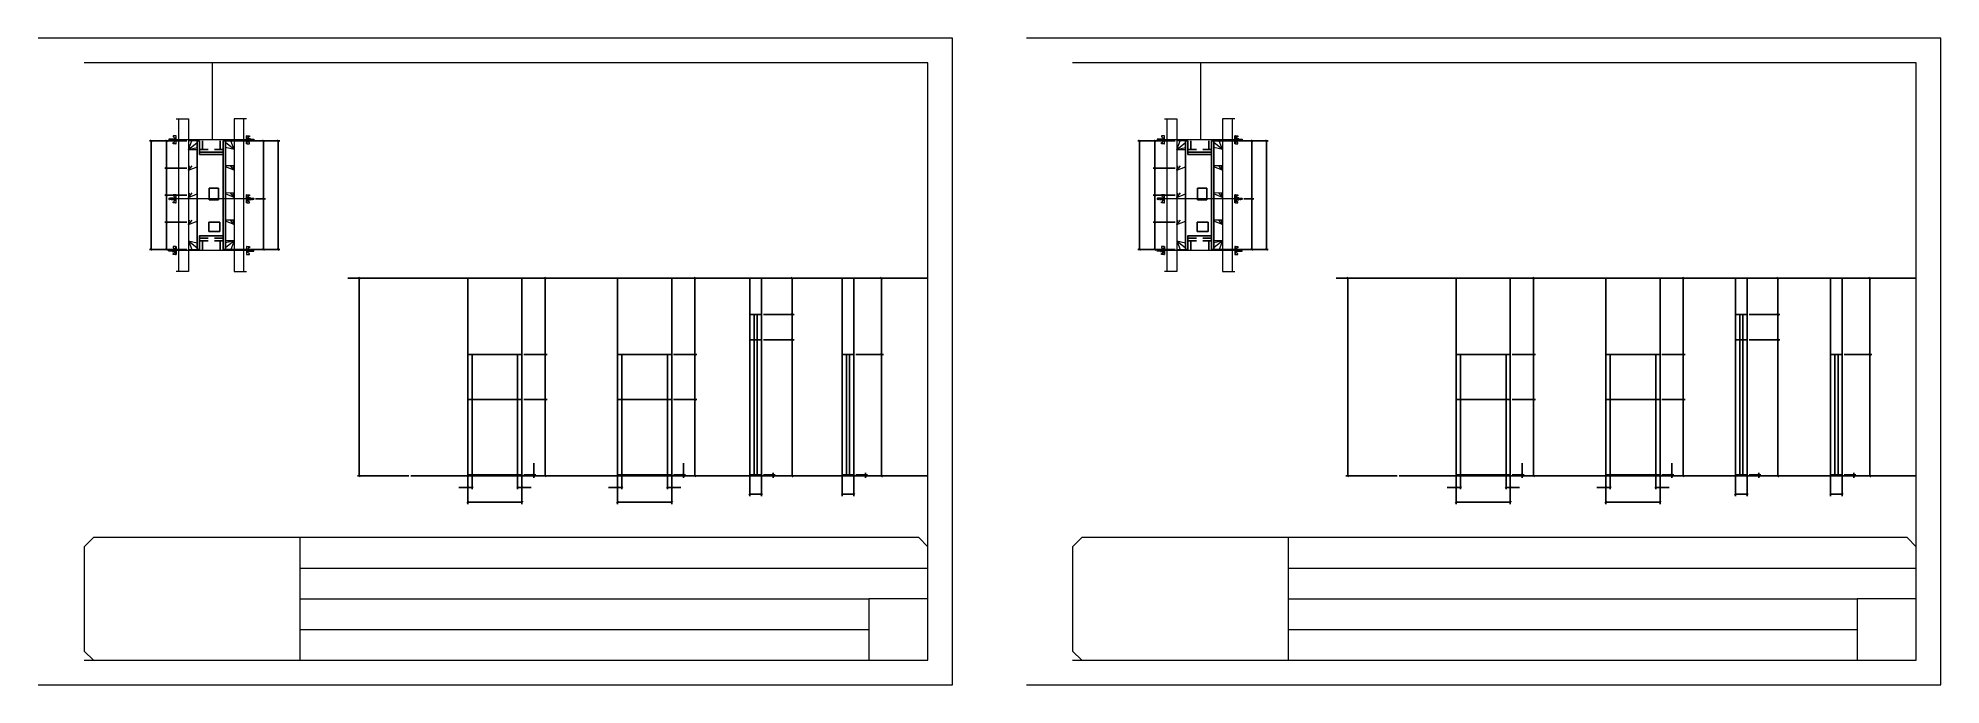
# Model space of a CAD drawing. Header units: metres. Extents: x 2743 to 5833, y 10700 to 11750.
import ezdxf

# ---------------------------------------------------------------- set-up
doc = ezdxf.new("R2010")
doc.units = ezdxf.units.M
for name, color, linetype in [('00 - FELIPE', 7, 'Continuous'), ('CHAPA', 7, 'Continuous'), ('COTA', 7, 'Continuous'), ('Hachura', 7, 'Continuous'), ('Madeira', 7, 'Continuous'), ('NIVEL 2° PAV.', 7, 'Continuous'), ('Nível', 7, 'Continuous'), ('Painéis', 7, 'Continuous'), ('Perfil Metálico', 7, 'Continuous'), ('SARR_2.2x7', 7, 'Continuous'), ('SARRAFO', 7, 'Continuous'), ('SARRAFO DE PRESSAO', 7, 'Continuous'), ('Texto Seção', 7, 'Continuous')]:
    doc.layers.add(name, color=color, linetype=linetype)

msp = doc.modelspace()

# ---------------------------------------------------------------- linework, layer by layer
at = {"layer": '00 - FELIPE', "color": 4, "lineweight": 25}
for p, q in [((3921.7, 11301.2), (3970.3, 11301.2)), ((3967.3, 11260.2), (3967.3, 11301.2)), ((5522.2, 11301.2), (5570.8, 11301.2)), ((5567.8, 11260.2), (5567.8, 11301.2)), ((3921.7, 11260.2), (3970.3, 11260.2)), ((5522.2, 11260.2), (5570.8, 11260.2))]:
    msp.add_line(p, q, dxfattribs=at)
at = {"layer": '00 - FELIPE', "color": 0, "lineweight": 25}
for p, q in [((3968.8, 11299.7), (3965.8, 11302.7)), ((5569.3, 11299.7), (5566.3, 11302.7)), ((3965.8, 11261.7), (3968.8, 11258.7)), ((5566.3, 11261.7), (5569.3, 11258.7))]:
    msp.add_line(p, q, dxfattribs=at)
at = {"layer": 'CHAPA', "color": 1, "lineweight": 25}
for points in [[(3005.1, 11583), (3001.1, 11583), (3001.1, 11407), (3005.1, 11407)], [(3005.1, 11583), (3001.1, 11583), (3001.1, 11407), (3005.1, 11407)], [(3043.1, 11561), (3043.1, 11564.6), (3005.1, 11564.6), (3005.1, 11561)], [(3043.1, 11561), (3043.1, 11564.6), (3005.1, 11564.6), (3005.1, 11561)], [(3043.1, 11583), (3047.1, 11583), (3047.1, 11407), (3043.1, 11407)], [(3043.1, 11583), (3047.1, 11583), (3047.1, 11407), (3043.1, 11407)], [(4610, 11583), (4606, 11583), (4606, 11407), (4610, 11407)], [(4610, 11583), (4606, 11583), (4606, 11407), (4610, 11407)], [(4648, 11561), (4648, 11564.6), (4610, 11564.6), (4610, 11561)], [(4648, 11561), (4648, 11564.6), (4610, 11564.6), (4610, 11561)], [(4648, 11583), (4652, 11583), (4652, 11407), (4648, 11407)], [(4648, 11583), (4652, 11583), (4652, 11407), (4648, 11407)], [(3043.1, 11425.4), (3043.1, 11429), (3005.1, 11429), (3005.1, 11425.4)], [(3043.1, 11425.4), (3043.1, 11429), (3005.1, 11429), (3005.1, 11425.4)], [(4648, 11425.4), (4648, 11429), (4610, 11429), (4610, 11425.4)], [(4648, 11425.4), (4648, 11429), (4610, 11429), (4610, 11425.4)]]:
    msp.add_lwpolyline(points, dxfattribs=at)
at = {"layer": 'COTA', "color": 241, "lineweight": 25}
for p, q in [((2984.1, 11583), (2923.5, 11583)), ((2926.5, 11407), (2926.5, 11583)), ((2984.1, 11582.9), (2948.4, 11582.9)), ((2951.4, 11582.9), (2951.4, 11538.9)), ((3050.1, 11583), (3135.5, 11583)), ((3084.1, 11583), (3111.8, 11583)), ((3108.8, 11583), (3108.8, 11489)), ((3132.5, 11407), (3132.5, 11583)), ((4589, 11583), (4528.4, 11583)), ((4531.4, 11407), (4531.4, 11583)), ((4589, 11582.9), (4553.3, 11582.9)), ((4556.3, 11582.9), (4556.3, 11538.9)), ((4655, 11583), (4740.4, 11583)), ((4689, 11583), (4716.7, 11583)), ((4713.7, 11583), (4713.7, 11489)), ((4737.4, 11407), (4737.4, 11583)), ((2984.1, 11538.9), (2948.4, 11538.9)), ((2984.1, 11538.9), (2948.4, 11538.9)), ((2951.4, 11538.9), (2951.4, 11494.9)), ((4589, 11538.9), (4553.3, 11538.9)), ((4589, 11538.9), (4553.3, 11538.9)), ((4556.3, 11538.9), (4556.3, 11494.9)), ((2984.1, 11494.9), (2948.4, 11494.9)), ((2984.1, 11494.9), (2948.4, 11494.9)), ((2951.4, 11494.9), (2951.4, 11450.9)), ((4589, 11494.9), (4553.3, 11494.9)), ((4589, 11494.9), (4553.3, 11494.9)), ((4556.3, 11494.9), (4556.3, 11450.9)), ((3095.9, 11489), (3111.8, 11489)), ((3095.9, 11489), (3111.8, 11489)), ((3108.8, 11407), (3108.8, 11489)), ((4700.8, 11489), (4716.7, 11489)), ((4700.8, 11489), (4716.7, 11489)), ((4713.7, 11407), (4713.7, 11489)), ((2984.1, 11450.9), (2948.4, 11450.9)), ((2984.1, 11450.9), (2948.4, 11450.9)), ((2951.4, 11450.9), (2951.4, 11406.9)), ((4589, 11450.9), (4553.3, 11450.9)), ((4589, 11450.9), (4553.3, 11450.9)), ((4556.3, 11450.9), (4556.3, 11406.9)), ((2984.1, 11407), (2923.5, 11407)), ((2984.1, 11406.9), (2948.4, 11406.9)), ((3050.1, 11407), (3135.5, 11407)), ((3084.1, 11407), (3111.8, 11407)), ((4589, 11407), (4528.4, 11407)), ((4589, 11406.9), (4553.3, 11406.9)), ((4655, 11407), (4740.4, 11407)), ((4689, 11407), (4716.7, 11407)), ((3528.5, 11360.2), (3440.5, 11360.2)), ((3440.5, 11236.2), (3440.5, 11360.2)), ((3528.5, 11236.2), (3528.5, 11360.2)), ((3771.6, 11360.2), (3683.6, 11360.2)), ((3683.6, 11236.2), (3683.6, 11360.2)), ((3771.6, 11236.2), (3771.6, 11360.2)), ((5133.4, 11360.2), (5045.4, 11360.2)), ((5045.4, 11236.2), (5045.4, 11360.2)), ((5133.4, 11236.2), (5133.4, 11360.2)), ((5376.5, 11360.2), (5288.5, 11360.2)), ((5288.5, 11236.2), (5288.5, 11360.2)), ((5376.5, 11236.2), (5376.5, 11360.2))]:
    msp.add_line(p, q, dxfattribs=at)
at = {"layer": 'COTA', "color": 0, "lineweight": 25}
for p, q in [((2928, 11581.5), (2925, 11584.5)), ((2952.9, 11581.4), (2949.9, 11584.4)), ((3110.3, 11581.5), (3107.3, 11584.5)), ((3134, 11581.5), (3131, 11584.5)), ((4532.9, 11581.5), (4529.9, 11584.5)), ((4557.8, 11581.4), (4554.8, 11584.4)), ((4715.2, 11581.5), (4712.2, 11584.5)), ((4738.9, 11581.5), (4735.9, 11584.5)), ((2949.9, 11540.4), (2952.9, 11537.4)), ((2952.9, 11537.4), (2949.9, 11540.4)), ((4554.8, 11540.4), (4557.8, 11537.4)), ((4557.8, 11537.4), (4554.8, 11540.4)), ((2949.9, 11496.4), (2952.9, 11493.4)), ((2952.9, 11493.4), (2949.9, 11496.4)), ((4554.8, 11496.4), (4557.8, 11493.4)), ((4557.8, 11493.4), (4554.8, 11496.4)), ((3110.3, 11487.5), (3107.3, 11490.5)), ((3107.3, 11490.5), (3110.3, 11487.5)), ((4715.2, 11487.5), (4712.2, 11490.5)), ((4712.2, 11490.5), (4715.2, 11487.5)), ((2949.9, 11452.4), (2952.9, 11449.4)), ((2952.9, 11449.4), (2949.9, 11452.4)), ((4554.8, 11452.4), (4557.8, 11449.4)), ((4557.8, 11449.4), (4554.8, 11452.4)), ((2925, 11408.5), (2928, 11405.5)), ((2949.9, 11408.4), (2952.9, 11405.4)), ((3107.3, 11408.5), (3110.3, 11405.5)), ((3131, 11408.5), (3134, 11405.5)), ((4529.9, 11408.5), (4532.9, 11405.5)), ((4554.8, 11408.4), (4557.8, 11405.4)), ((4712.2, 11408.5), (4715.2, 11405.5)), ((4735.9, 11408.5), (4738.9, 11405.5)), ((3567.9, 11358.7), (3564.9, 11361.7)), ((3810.9, 11358.7), (3807.9, 11361.7)), ((3968.8, 11358.7), (3965.8, 11361.7)), ((4113.8, 11358.7), (4110.8, 11361.7)), ((5172.8, 11358.7), (5169.8, 11361.7)), ((5415.8, 11358.7), (5412.8, 11361.7)), ((5569.3, 11358.7), (5566.3, 11361.7)), ((5718.7, 11358.7), (5715.7, 11361.7)), ((3965.8, 11302.7), (3968.8, 11299.7)), ((5566.3, 11302.7), (5569.3, 11299.7)), ((3968.8, 11258.7), (3965.8, 11261.7)), ((5569.3, 11258.7), (5566.3, 11261.7)), ((3567.9, 11234.7), (3564.9, 11237.7)), ((3564.9, 11237.7), (3567.9, 11234.7)), ((3810.9, 11234.7), (3807.9, 11237.7)), ((3807.9, 11237.7), (3810.9, 11234.7)), ((4110.8, 11237.7), (4113.8, 11234.7)), ((4113.8, 11234.7), (4110.8, 11237.7)), ((5172.8, 11234.7), (5169.8, 11237.7)), ((5169.8, 11237.7), (5172.8, 11234.7)), ((5415.8, 11234.7), (5412.8, 11237.7)), ((5412.8, 11237.7), (5415.8, 11234.7)), ((5715.7, 11237.7), (5718.7, 11234.7)), ((5718.7, 11234.7), (5715.7, 11237.7)), ((3564.9, 11164.7), (3567.9, 11161.7)), ((3567.9, 11161.7), (3564.9, 11164.7)), ((3807.9, 11164.7), (3810.9, 11161.7)), ((3810.9, 11161.7), (3807.9, 11164.7)), ((5169.8, 11164.7), (5172.8, 11161.7)), ((5172.8, 11161.7), (5169.8, 11164.7)), ((5412.8, 11164.7), (5415.8, 11161.7)), ((5415.8, 11161.7), (5412.8, 11164.7)), ((3546.3, 11042.7), (3549.3, 11039.7)), ((3549.3, 11037.7), (3546.3, 11040.7)), ((3564.9, 11040.7), (3567.9, 11037.7)), ((3789.3, 11042.7), (3792.3, 11039.7)), ((3792.3, 11037.7), (3789.3, 11040.7)), ((3807.9, 11040.7), (3810.9, 11037.7)), ((3935, 11042.7), (3938, 11039.7)), ((3938, 11037.7), (3935, 11040.7)), ((3965.8, 11040.7), (3968.8, 11037.7)), ((4085, 11042.7), (4088, 11039.7)), ((4088, 11037.7), (4085, 11040.7)), ((4110.8, 11040.7), (4113.8, 11037.7)), ((5151.2, 11042.7), (5154.2, 11039.7)), ((5154.2, 11037.7), (5151.2, 11040.7)), ((5169.8, 11040.7), (5172.8, 11037.7)), ((5394.2, 11042.7), (5397.2, 11039.7)), ((5397.2, 11037.7), (5394.2, 11040.7)), ((5412.8, 11040.7), (5415.8, 11037.7)), ((5535.5, 11042.7), (5538.5, 11039.7)), ((5538.5, 11037.7), (5535.5, 11040.7)), ((5566.3, 11040.7), (5569.3, 11037.7)), ((5689.9, 11042.7), (5692.9, 11039.7)), ((5692.9, 11037.7), (5689.9, 11040.7)), ((5715.7, 11040.7), (5718.7, 11037.7)), ((3442, 11022.2), (3439, 11019.2)), ((3446, 11019.2), (3449, 11022.2)), ((3523, 11022.2), (3520, 11019.2)), ((3527, 11019.2), (3530, 11022.2)), ((3685.1, 11022.2), (3682.1, 11019.2)), ((3689.1, 11019.2), (3692.1, 11022.2)), ((3766.1, 11022.2), (3763.1, 11019.2)), ((3770.1, 11019.2), (3773.1, 11022.2)), ((3900.1, 11010.9), (3897.1, 11007.9)), ((3916.1, 11007.9), (3919.1, 11010.9)), ((4050.1, 11010.9), (4047.1, 11007.9)), ((4066.1, 11007.9), (4069.1, 11010.9)), ((5046.9, 11022.2), (5043.9, 11019.2)), ((5050.9, 11019.2), (5053.9, 11022.2)), ((5127.9, 11022.2), (5124.9, 11019.2)), ((5131.9, 11019.2), (5134.9, 11022.2)), ((5290, 11022.2), (5287, 11019.2)), ((5294, 11019.2), (5297, 11022.2)), ((5371, 11022.2), (5368, 11019.2)), ((5375, 11019.2), (5378, 11022.2)), ((5500.6, 11010.9), (5497.6, 11007.9)), ((5516.6, 11007.9), (5519.6, 11010.9)), ((5655, 11010.9), (5652, 11007.9)), ((5671, 11007.9), (5674, 11010.9)), ((3442, 10998.1), (3439, 10995.1)), ((3527, 10995.1), (3530, 10998.1)), ((3685.1, 10998.1), (3682.1, 10995.1)), ((3770.1, 10995.1), (3773.1, 10998.1)), ((5046.9, 10998.1), (5043.9, 10995.1)), ((5131.9, 10995.1), (5134.9, 10998.1)), ((5290, 10998.1), (5287, 10995.1)), ((5375, 10995.1), (5378, 10998.1))]:
    msp.add_line(p, q, dxfattribs=at)
at = {"layer": 'COTA', "color": 180, "lineweight": 25}
for p, q in [((3035.5, 11506.5), (3020.5, 11506.5)), ((3020.5, 11506.5), (3020.5, 11487.5)), ((3035.5, 11487.5), (3035.5, 11506.5)), ((4640.4, 11506.5), (4625.4, 11506.5)), ((4625.4, 11506.5), (4625.4, 11487.5)), ((4640.4, 11487.5), (4640.4, 11506.5)), ((3020.5, 11487.5), (3035.5, 11487.5)), ((4625.4, 11487.5), (4640.4, 11487.5)), ((3037.8, 11451), (3019.8, 11451)), ((3019.8, 11451), (3019.8, 11436)), ((3019.8, 11436), (3037.8, 11436)), ((3037.8, 11436), (3037.8, 11451)), ((4642.7, 11451), (4624.7, 11451)), ((4624.7, 11451), (4624.7, 11436)), ((4624.7, 11436), (4642.7, 11436)), ((4642.7, 11436), (4642.7, 11451))]:
    msp.add_line(p, q, dxfattribs=at)
at = {"layer": 'COTA', "color": 4, "lineweight": 25}
for p, q in [((3531.5, 11360.2), (3569.4, 11360.2)), ((3566.4, 11236.2), (3566.4, 11360.2)), ((3774.6, 11360.2), (3812.4, 11360.2)), ((3809.4, 11236.2), (3809.4, 11360.2)), ((3920.6, 11360.2), (3970.3, 11360.2)), ((3967.3, 11301.2), (3967.3, 11360.2)), ((4070.6, 11360.2), (4115.3, 11360.2)), ((4112.3, 11236.2), (4112.3, 11360.2)), ((5136.4, 11360.2), (5174.3, 11360.2)), ((5171.3, 11236.2), (5171.3, 11360.2)), ((5379.5, 11360.2), (5417.3, 11360.2)), ((5414.3, 11236.2), (5414.3, 11360.2)), ((5521.1, 11360.2), (5570.8, 11360.2)), ((5567.8, 11301.2), (5567.8, 11360.2)), ((5675.5, 11360.2), (5720.2, 11360.2)), ((5717.2, 11236.2), (5717.2, 11360.2)), ((3920.6, 11301.2), (3970.3, 11301.2)), ((5521.1, 11301.2), (5570.8, 11301.2)), ((3920.6, 11260.2), (3970.3, 11260.2)), ((3967.3, 11039.2), (3967.3, 11260.2)), ((5521.1, 11260.2), (5570.8, 11260.2)), ((5567.8, 11039.2), (5567.8, 11260.2)), ((3531.5, 11236.2), (3569.4, 11236.2)), ((3531.5, 11236.2), (3569.4, 11236.2)), ((3566.4, 11163.2), (3566.4, 11236.2)), ((3774.6, 11236.2), (3812.4, 11236.2)), ((3774.6, 11236.2), (3812.4, 11236.2)), ((3809.4, 11163.2), (3809.4, 11236.2)), ((4070.6, 11236.2), (4115.3, 11236.2)), ((4070.6, 11236.2), (4115.3, 11236.2)), ((4112.3, 11039.2), (4112.3, 11236.2)), ((5136.4, 11236.2), (5174.3, 11236.2)), ((5136.4, 11236.2), (5174.3, 11236.2)), ((5171.3, 11163.2), (5171.3, 11236.2)), ((5379.5, 11236.2), (5417.3, 11236.2)), ((5379.5, 11236.2), (5417.3, 11236.2)), ((5414.3, 11163.2), (5414.3, 11236.2)), ((5675.5, 11236.2), (5720.2, 11236.2)), ((5675.5, 11236.2), (5720.2, 11236.2)), ((5717.2, 11039.2), (5717.2, 11236.2)), ((3531.5, 11163.2), (3569.4, 11163.2)), ((3531.5, 11163.2), (3569.4, 11163.2)), ((3566.4, 11039.2), (3566.4, 11163.2)), ((3774.6, 11163.2), (3812.4, 11163.2)), ((3774.6, 11163.2), (3812.4, 11163.2)), ((3809.4, 11039.2), (3809.4, 11163.2)), ((5136.4, 11163.2), (5174.3, 11163.2)), ((5136.4, 11163.2), (5174.3, 11163.2)), ((5171.3, 11039.2), (5171.3, 11163.2)), ((5379.5, 11163.2), (5417.3, 11163.2)), ((5379.5, 11163.2), (5417.3, 11163.2)), ((5414.3, 11039.2), (5414.3, 11163.2)), ((3440.5, 11038.2), (3440.5, 10993.6)), ((3440.5, 11036.2), (3440.5, 11017.7)), ((3447.5, 11038.2), (3447.5, 11017.7)), ((3521.5, 11038.2), (3521.5, 11017.7)), ((3528.5, 11038.2), (3528.5, 10993.6)), ((3528.5, 11036.2), (3528.5, 11017.7)), ((3531.5, 11041.2), (3550.8, 11041.2)), ((3531.5, 11039.2), (3550.8, 11039.2)), ((3531.5, 11039.2), (3569.4, 11039.2)), ((3547.8, 11041.2), (3547.8, 11060.1)), ((3547.8, 11039.2), (3547.8, 11041.2)), ((3547.8, 11039.2), (3547.8, 11036.2)), ((3683.6, 11038.2), (3683.6, 10993.6)), ((3683.6, 11036.2), (3683.6, 11017.7)), ((3690.6, 11038.2), (3690.6, 11017.7)), ((3764.6, 11038.2), (3764.6, 11017.7)), ((3771.6, 11038.2), (3771.6, 10993.6)), ((3771.6, 11036.2), (3771.6, 11017.7)), ((3774.6, 11041.2), (3793.8, 11041.2)), ((3774.6, 11039.2), (3793.8, 11039.2)), ((3774.6, 11039.2), (3812.4, 11039.2)), ((3790.8, 11041.2), (3790.8, 11060.1)), ((3790.8, 11039.2), (3790.8, 11041.2)), ((3790.8, 11039.2), (3790.8, 11036.2)), ((3898.6, 11038.2), (3898.6, 11006.4)), ((3917.6, 11038.2), (3917.6, 11006.4)), ((3920.6, 11041.2), (3939.5, 11041.2)), ((3920.6, 11039.2), (3939.5, 11039.2)), ((3920.6, 11039.2), (3970.3, 11039.2)), ((3936.5, 11041.2), (3936.5, 11044.2)), ((3936.5, 11039.2), (3936.5, 11041.2)), ((3936.5, 11039.2), (3936.5, 11036.2)), ((4048.6, 11038.2), (4048.6, 11006.4)), ((4067.6, 11038.2), (4067.6, 11006.4)), ((4070.6, 11041.2), (4089.5, 11041.2)), ((4070.6, 11039.2), (4089.5, 11039.2)), ((4070.6, 11039.2), (4115.3, 11039.2)), ((4086.5, 11041.2), (4086.5, 11044.2)), ((4086.5, 11039.2), (4086.5, 11041.2)), ((4086.5, 11039.2), (4086.5, 11036.2)), ((5045.4, 11038.2), (5045.4, 10993.6)), ((5045.4, 11036.2), (5045.4, 11017.7)), ((5052.4, 11038.2), (5052.4, 11017.7)), ((5126.4, 11038.2), (5126.4, 11017.7)), ((5133.4, 11038.2), (5133.4, 10993.6)), ((5133.4, 11036.2), (5133.4, 11017.7)), ((5136.4, 11041.2), (5155.7, 11041.2)), ((5136.4, 11039.2), (5155.7, 11039.2)), ((5136.4, 11039.2), (5174.3, 11039.2)), ((5152.7, 11041.2), (5152.7, 11060.1)), ((5152.7, 11039.2), (5152.7, 11041.2)), ((5152.7, 11039.2), (5152.7, 11036.2)), ((5288.5, 11038.2), (5288.5, 10993.6)), ((5288.5, 11036.2), (5288.5, 11017.7)), ((5295.5, 11038.2), (5295.5, 11017.7)), ((5369.5, 11038.2), (5369.5, 11017.7)), ((5376.5, 11038.2), (5376.5, 10993.6)), ((5376.5, 11036.2), (5376.5, 11017.7)), ((5379.5, 11041.2), (5398.7, 11041.2)), ((5379.5, 11039.2), (5398.7, 11039.2)), ((5379.5, 11039.2), (5417.3, 11039.2)), ((5395.7, 11041.2), (5395.7, 11060.1)), ((5395.7, 11039.2), (5395.7, 11041.2)), ((5395.7, 11039.2), (5395.7, 11036.2)), ((5499.1, 11038.2), (5499.1, 11006.4)), ((5518.1, 11038.2), (5518.1, 11006.4)), ((5521.1, 11041.2), (5540, 11041.2)), ((5521.1, 11039.2), (5540, 11039.2)), ((5521.1, 11039.2), (5570.8, 11039.2)), ((5537, 11041.2), (5537, 11044.2)), ((5537, 11039.2), (5537, 11041.2)), ((5537, 11039.2), (5537, 11036.2)), ((5653.5, 11038.2), (5653.5, 11006.4)), ((5672.5, 11038.2), (5672.5, 11006.4)), ((5675.5, 11041.2), (5694.4, 11041.2)), ((5675.5, 11039.2), (5694.4, 11039.2)), ((5675.5, 11039.2), (5720.2, 11039.2)), ((5691.4, 11041.2), (5691.4, 11044.2)), ((5691.4, 11039.2), (5691.4, 11041.2)), ((5691.4, 11039.2), (5691.4, 11036.2)), ((3440.5, 11020.7), (3425.8, 11020.7)), ((3447.5, 11020.7), (3440.5, 11020.7)), ((3521.5, 11020.7), (3528.5, 11020.7)), ((3528.5, 11020.7), (3543.3, 11020.7)), ((3683.6, 11020.7), (3668.8, 11020.7)), ((3690.6, 11020.7), (3683.6, 11020.7)), ((3764.6, 11020.7), (3771.6, 11020.7)), ((3771.6, 11020.7), (3786.3, 11020.7)), ((3898.6, 11009.4), (3917.6, 11009.4)), ((4048.6, 11009.4), (4067.6, 11009.4)), ((5045.4, 11020.7), (5030.7, 11020.7)), ((5052.4, 11020.7), (5045.4, 11020.7)), ((5126.4, 11020.7), (5133.4, 11020.7)), ((5133.4, 11020.7), (5148.2, 11020.7)), ((5288.5, 11020.7), (5273.7, 11020.7)), ((5295.5, 11020.7), (5288.5, 11020.7)), ((5369.5, 11020.7), (5376.5, 11020.7)), ((5376.5, 11020.7), (5391.2, 11020.7)), ((5499.1, 11009.4), (5518.1, 11009.4)), ((5653.5, 11009.4), (5672.5, 11009.4)), ((3528.5, 10996.6), (3440.5, 10996.6)), ((3771.6, 10996.6), (3683.6, 10996.6)), ((5133.4, 10996.6), (5045.4, 10996.6)), ((5376.5, 10996.6), (5288.5, 10996.6))]:
    msp.add_line(p, q, dxfattribs=at)
at = {"layer": 'COTA', "color": 241, "lineweight": 25}
for points in [[(3917.6, 11301.2), (3917.6, 11360.2), (3898.6, 11360.2), (3898.6, 11301.2)], [(4067.6, 11236.2), (4067.6, 11360.2), (4048.6, 11360.2), (4048.6, 11236.2)], [(5518.1, 11301.2), (5518.1, 11360.2), (5499.1, 11360.2), (5499.1, 11301.2)], [(5672.5, 11236.2), (5672.5, 11360.2), (5653.5, 11360.2), (5653.5, 11236.2)]]:
    msp.add_lwpolyline(points, dxfattribs=at)
at = {"layer": 'Hachura', "color": 0, "lineweight": 9}
for p, q in [((2967.1, 11591.4), (2961.9, 11591.4)), ((2961.9, 11591.4), (2961.9, 11589.7)), ((2961.9, 11589.7), (2964.1, 11589.2)), ((2964.4, 11588.8), (2964.4, 11586.9)), ((2966.1, 11591.3), (2967.1, 11591.3)), ((2966.1, 11591.1), (2967.1, 11591.1)), ((2966.1, 11590.7), (2967.1, 11590.7)), ((2966.1, 11590.3), (2967.1, 11590.3)), ((2966.1, 11589.4), (2967.1, 11589.4)), ((2966.1, 11588), (2967.1, 11588)), ((2966.2, 11591.4), (2966.2, 11578.5)), ((2966.2, 11591.4), (2966.2, 11586.3)), ((2967.1, 11578.5), (2967.1, 11591.4)), ((2967.1, 11579.5), (2967.1, 11587.3)), ((3081.1, 11578.5), (3081.1, 11591.4)), ((3081.1, 11591.4), (3086.2, 11591.4)), ((3082, 11591.3), (3081.1, 11591.3)), ((3082, 11591.1), (3081.1, 11591.1)), ((3082, 11590.7), (3081.1, 11590.7)), ((3082, 11590.3), (3081.1, 11590.3)), ((3082, 11589.4), (3081.1, 11589.4)), ((3082, 11588), (3081.1, 11588)), ((3081.1, 11579.5), (3081.1, 11587.3)), ((3082, 11591.4), (3082, 11578.5)), ((3082, 11591.4), (3082, 11586.3)), ((3083.8, 11588.8), (3083.8, 11586.9)), ((3086.2, 11589.7), (3084, 11589.2)), ((3086.2, 11591.4), (3086.2, 11589.7)), ((4572, 11591.4), (4566.8, 11591.4)), ((4566.8, 11591.4), (4566.8, 11589.7)), ((4566.8, 11589.7), (4569, 11589.2)), ((4569.3, 11588.8), (4569.3, 11586.9)), ((4571, 11591.3), (4572, 11591.3)), ((4571, 11591.1), (4572, 11591.1)), ((4571, 11590.7), (4572, 11590.7)), ((4571, 11590.3), (4572, 11590.3)), ((4571, 11589.4), (4572, 11589.4)), ((4571, 11588), (4572, 11588)), ((4571.1, 11591.4), (4571.1, 11578.5)), ((4571.1, 11591.4), (4571.1, 11586.3)), ((4572, 11578.5), (4572, 11591.4)), ((4572, 11579.5), (4572, 11587.3)), ((4686, 11578.5), (4686, 11591.4)), ((4686, 11591.4), (4691.1, 11591.4)), ((4686.9, 11591.3), (4686, 11591.3)), ((4686.9, 11591.1), (4686, 11591.1)), ((4686.9, 11590.7), (4686, 11590.7)), ((4686.9, 11590.3), (4686, 11590.3)), ((4686.9, 11589.4), (4686, 11589.4)), ((4686.9, 11588), (4686, 11588)), ((4686, 11579.5), (4686, 11587.3)), ((4686.9, 11591.4), (4686.9, 11578.5)), ((4686.9, 11591.4), (4686.9, 11586.3)), ((4688.7, 11588.8), (4688.7, 11586.9)), ((4691.1, 11589.7), (4688.9, 11589.2)), ((4691.1, 11591.4), (4691.1, 11589.7)), ((2955.6, 11586), (2955.3, 11585.7)), ((2955.3, 11585.7), (2955.3, 11584.4)), ((2955.6, 11584.1), (2955.3, 11584.4)), ((2955.9, 11586), (2955.6, 11586)), ((2955.6, 11584.1), (2955.6, 11586)), ((2956.2, 11584.1), (2955.6, 11585.3)), ((2956.2, 11584), (2955.6, 11585.1)), ((2955.6, 11584.6), (2955.9, 11583.9)), ((2955.6, 11584.3), (2955.7, 11584.1)), ((2955.9, 11586), (2956.9, 11584.1)), ((2955.9, 11586), (2956.9, 11584.1)), ((2956, 11586.1), (2957.1, 11583.9)), ((2957.3, 11584), (2956.2, 11586.1)), ((2956.2, 11584.1), (2956.9, 11584.1)), ((2957.1, 11586), (2956.4, 11586)), ((2957.4, 11584.1), (2956.4, 11586)), ((2957.1, 11586), (2958, 11584.1)), ((2957.2, 11586.1), (2958.2, 11583.9)), ((2958.5, 11584), (2957.4, 11586.1)), ((2958, 11584.1), (2957.4, 11584.1)), ((2958.2, 11586), (2957.6, 11586)), ((2958.6, 11584.1), (2957.6, 11586)), ((2957.8, 11586), (2957.6, 11586)), ((2958.2, 11586), (2959.2, 11584.1)), ((2958.3, 11586.1), (2959.4, 11583.9)), ((2959.6, 11584), (2958.6, 11586.1)), ((2958.8, 11584.1), (2958.6, 11584.1)), ((2959.4, 11586), (2958.7, 11586)), ((2959.7, 11584.1), (2958.7, 11586)), ((2958.8, 11584.1), (2959.2, 11584.1)), ((2959.4, 11586), (2960.4, 11584.1)), ((2960.4, 11584.8), (2959.7, 11586.1)), ((2959.7, 11584.1), (2960.4, 11584.1)), ((2960.4, 11585.1), (2959.9, 11586)), ((2960.4, 11586), (2959.9, 11586)), ((2960.4, 11583.3), (2960.4, 11586.6)), ((2960.4, 11583.3), (2960.4, 11586.6)), ((2960.4, 11586.6), (2963.6, 11586.6)), ((2960.4, 11585.6), (2963.6, 11585.6)), ((2960.4, 11584.1), (2963.6, 11584.1)), ((2963.6, 11583.3), (2960.4, 11583.3)), ((2961.9, 11580.2), (2964.1, 11580.8)), ((2961.9, 11578.5), (2961.9, 11580.2)), ((2966.2, 11578.5), (2961.9, 11578.5)), ((2963.6, 11586.9), (2963.6, 11583)), ((2966.2, 11586.9), (2963.6, 11586.9)), ((2963.6, 11583), (2963.6, 11583.3)), ((2963.6, 11583), (2963.6, 11583.3)), ((2963.6, 11583), (2966.2, 11583)), ((2966.2, 11585.3), (2964.2, 11585.3)), ((2964.2, 11584.8), (2966.2, 11584.8)), ((2964.4, 11581.1), (2964.4, 11583)), ((2966.1, 11581.9), (2967.1, 11581.9)), ((2966.1, 11580.5), (2967.1, 11580.5)), ((2966.1, 11579.7), (2967.1, 11579.7)), ((2966.1, 11579.2), (2967.1, 11579.2)), ((2966.1, 11578.9), (2967.1, 11578.9)), ((2966.1, 11578.6), (2967.1, 11578.6)), ((2966.2, 11585), (2966.2, 11586.9)), ((2966.2, 11586.3), (2966.2, 11585.6)), ((2966.2, 11585), (2967.1, 11585)), ((2966.2, 11578.5), (2967.1, 11578.5)), ((2966.5, 11585.9), (2966.3, 11585.9)), ((2966.3, 11584), (2966.7, 11584)), ((2966.9, 11585.9), (2966.5, 11585.9)), ((3082, 11585), (3081.1, 11585)), ((3082, 11581.9), (3081.1, 11581.9)), ((3082, 11580.5), (3081.1, 11580.5)), ((3082, 11579.7), (3081.1, 11579.7)), ((3082, 11579.2), (3081.1, 11579.2)), ((3082, 11578.9), (3081.1, 11578.9)), ((3082, 11578.6), (3081.1, 11578.6)), ((3082, 11578.5), (3081.1, 11578.5)), ((3081.2, 11585.9), (3081.7, 11585.9)), ((3081.8, 11584), (3081.4, 11584)), ((3081.7, 11585.9), (3081.9, 11585.9)), ((3082, 11585), (3082, 11586.9)), ((3082, 11586.9), (3084.6, 11586.9)), ((3082, 11586.3), (3082, 11585.6)), ((3082, 11585.3), (3084, 11585.3)), ((3084, 11584.8), (3082, 11584.8)), ((3084.6, 11583), (3082, 11583)), ((3082, 11578.5), (3086.2, 11578.5)), ((3083.8, 11581.1), (3083.8, 11583)), ((3086.2, 11580.2), (3084, 11580.8)), ((3084.6, 11586.9), (3084.6, 11583)), ((3087.8, 11586.6), (3084.6, 11586.6)), ((3087.8, 11585.6), (3084.6, 11585.6)), ((3087.8, 11584.1), (3084.6, 11584.1)), ((3084.6, 11583.3), (3087.8, 11583.3)), ((3084.6, 11583), (3084.6, 11583.3)), ((3084.6, 11583), (3084.6, 11583.3)), ((3086.2, 11578.5), (3086.2, 11580.2)), ((3087.7, 11583.3), (3087.7, 11586.6)), ((3087.8, 11583.3), (3087.8, 11586.6)), ((3087.8, 11584.8), (3088.4, 11586.1)), ((3088.7, 11586), (3087.8, 11584.1)), ((3087.8, 11585.1), (3088.2, 11586)), ((3087.8, 11586), (3088.2, 11586)), ((3088.4, 11584.1), (3087.8, 11584.1)), ((3088.4, 11584.1), (3089.4, 11586)), ((3088.5, 11584), (3089.6, 11586.1)), ((3089.8, 11586.1), (3088.7, 11583.9)), ((3088.7, 11586), (3089.4, 11586)), ((3089.9, 11586), (3088.9, 11584.1)), ((3089.4, 11584.1), (3088.9, 11584.1)), ((3089.4, 11584.1), (3089.6, 11584.1)), ((3089.6, 11584.1), (3090.5, 11586)), ((3089.7, 11584), (3090.7, 11586.1)), ((3091, 11586.1), (3089.9, 11583.9)), ((3089.9, 11586), (3090.5, 11586)), ((3091.1, 11586), (3090.1, 11584.1)), ((3090.1, 11584.1), (3090.7, 11584.1)), ((3090.3, 11586), (3090.5, 11586)), ((3090.7, 11584.1), (3091.7, 11586)), ((3090.8, 11584), (3091.9, 11586.1)), ((3092.1, 11586.1), (3091.1, 11583.9)), ((3091.1, 11586), (3091.7, 11586)), ((3092.2, 11586), (3091.3, 11584.1)), ((3092.2, 11586), (3091.3, 11584.1)), ((3091.9, 11584.1), (3091.3, 11584.1)), ((3091.9, 11584.1), (3092.5, 11585.3)), ((3092, 11584), (3092.5, 11585.1)), ((3092.2, 11586), (3092.5, 11586)), ((3092.5, 11584.6), (3092.2, 11583.9)), ((3092.5, 11584.3), (3092.4, 11584.1)), ((3092.5, 11586), (3092.9, 11585.7)), ((3092.5, 11584.1), (3092.5, 11586)), ((3092.5, 11584.1), (3092.9, 11584.4)), ((3092.9, 11585.7), (3092.9, 11584.4)), ((4560.5, 11586), (4560.2, 11585.7)), ((4560.2, 11585.7), (4560.2, 11584.4)), ((4560.5, 11584.1), (4560.2, 11584.4)), ((4560.8, 11586), (4560.5, 11586)), ((4560.5, 11584.1), (4560.5, 11586)), ((4561.1, 11584.1), (4560.5, 11585.3)), ((4561.1, 11584), (4560.5, 11585.1)), ((4560.5, 11584.6), (4560.8, 11583.9)), ((4560.5, 11584.3), (4560.6, 11584.1)), ((4560.8, 11586), (4561.8, 11584.1)), ((4560.8, 11586), (4561.8, 11584.1)), ((4560.9, 11586.1), (4562, 11583.9)), ((4562.2, 11584), (4561.1, 11586.1)), ((4561.1, 11584.1), (4561.8, 11584.1)), ((4562, 11586), (4561.3, 11586)), ((4562.3, 11584.1), (4561.3, 11586)), ((4562, 11586), (4562.9, 11584.1)), ((4562.1, 11586.1), (4563.1, 11583.9)), ((4563.4, 11584), (4562.3, 11586.1)), ((4562.9, 11584.1), (4562.3, 11584.1)), ((4563.1, 11586), (4562.5, 11586)), ((4563.5, 11584.1), (4562.5, 11586)), ((4562.7, 11586), (4562.5, 11586)), ((4563.1, 11586), (4564.1, 11584.1)), ((4563.2, 11586.1), (4564.3, 11583.9)), ((4564.5, 11584), (4563.5, 11586.1)), ((4563.7, 11584.1), (4563.5, 11584.1)), ((4564.3, 11586), (4563.6, 11586)), ((4564.6, 11584.1), (4563.6, 11586)), ((4563.7, 11584.1), (4564.1, 11584.1)), ((4564.3, 11586), (4565.3, 11584.1)), ((4565.3, 11584.8), (4564.6, 11586.1)), ((4564.6, 11584.1), (4565.3, 11584.1)), ((4565.3, 11585.1), (4564.8, 11586)), ((4565.3, 11586), (4564.8, 11586)), ((4565.3, 11583.3), (4565.3, 11586.6)), ((4565.3, 11583.3), (4565.3, 11586.6)), ((4565.3, 11586.6), (4568.5, 11586.6)), ((4565.3, 11585.6), (4568.5, 11585.6)), ((4565.3, 11584.1), (4568.5, 11584.1)), ((4568.5, 11583.3), (4565.3, 11583.3)), ((4566.8, 11580.2), (4569, 11580.8)), ((4566.8, 11578.5), (4566.8, 11580.2)), ((4571.1, 11578.5), (4566.8, 11578.5)), ((4568.5, 11586.9), (4568.5, 11583)), ((4571.1, 11586.9), (4568.5, 11586.9)), ((4568.5, 11583), (4568.5, 11583.3)), ((4568.5, 11583), (4568.5, 11583.3)), ((4568.5, 11583), (4571.1, 11583)), ((4571.1, 11585.3), (4569.1, 11585.3)), ((4569.1, 11584.8), (4571.1, 11584.8)), ((4569.3, 11581.1), (4569.3, 11583)), ((4571, 11581.9), (4572, 11581.9)), ((4571, 11580.5), (4572, 11580.5)), ((4571, 11579.7), (4572, 11579.7)), ((4571, 11579.2), (4572, 11579.2)), ((4571, 11578.9), (4572, 11578.9)), ((4571, 11578.6), (4572, 11578.6)), ((4571.1, 11585), (4571.1, 11586.9)), ((4571.1, 11586.3), (4571.1, 11585.6)), ((4571.1, 11585), (4572, 11585)), ((4571.1, 11578.5), (4572, 11578.5)), ((4571.4, 11585.9), (4571.2, 11585.9)), ((4571.2, 11584), (4571.6, 11584)), ((4571.8, 11585.9), (4571.4, 11585.9)), ((4686.9, 11585), (4686, 11585)), ((4686.9, 11581.9), (4686, 11581.9)), ((4686.9, 11580.5), (4686, 11580.5)), ((4686.9, 11579.7), (4686, 11579.7)), ((4686.9, 11579.2), (4686, 11579.2)), ((4686.9, 11578.9), (4686, 11578.9)), ((4686.9, 11578.6), (4686, 11578.6)), ((4686.9, 11578.5), (4686, 11578.5)), ((4686.1, 11585.9), (4686.6, 11585.9)), ((4686.7, 11584), (4686.3, 11584)), ((4686.6, 11585.9), (4686.8, 11585.9)), ((4686.9, 11585), (4686.9, 11586.9)), ((4686.9, 11586.9), (4689.5, 11586.9)), ((4686.9, 11586.3), (4686.9, 11585.6)), ((4686.9, 11585.3), (4688.9, 11585.3)), ((4688.9, 11584.8), (4686.9, 11584.8)), ((4689.5, 11583), (4686.9, 11583)), ((4686.9, 11578.5), (4691.1, 11578.5)), ((4688.7, 11581.1), (4688.7, 11583)), ((4691.1, 11580.2), (4688.9, 11580.8)), ((4689.5, 11586.9), (4689.5, 11583)), ((4692.7, 11586.6), (4689.5, 11586.6)), ((4692.7, 11585.6), (4689.5, 11585.6)), ((4692.7, 11584.1), (4689.5, 11584.1)), ((4689.5, 11583.3), (4692.7, 11583.3)), ((4689.5, 11583), (4689.5, 11583.3)), ((4689.5, 11583), (4689.5, 11583.3)), ((4691.1, 11578.5), (4691.1, 11580.2)), ((4692.6, 11583.3), (4692.6, 11586.6)), ((4692.7, 11583.3), (4692.7, 11586.6)), ((4692.7, 11584.8), (4693.3, 11586.1)), ((4693.6, 11586), (4692.7, 11584.1)), ((4692.7, 11585.1), (4693.1, 11586)), ((4692.7, 11586), (4693.1, 11586)), ((4693.3, 11584.1), (4692.7, 11584.1)), ((4693.3, 11584.1), (4694.3, 11586)), ((4693.4, 11584), (4694.5, 11586.1)), ((4694.7, 11586.1), (4693.6, 11583.9)), ((4693.6, 11586), (4694.3, 11586)), ((4694.8, 11586), (4693.8, 11584.1)), ((4694.3, 11584.1), (4693.8, 11584.1)), ((4694.3, 11584.1), (4694.5, 11584.1)), ((4694.5, 11584.1), (4695.4, 11586)), ((4694.6, 11584), (4695.6, 11586.1)), ((4695.9, 11586.1), (4694.8, 11583.9)), ((4694.8, 11586), (4695.4, 11586)), ((4696, 11586), (4695, 11584.1)), ((4695, 11584.1), (4695.6, 11584.1)), ((4695.2, 11586), (4695.4, 11586)), ((4695.6, 11584.1), (4696.6, 11586)), ((4695.7, 11584), (4696.8, 11586.1)), ((4697, 11586.1), (4696, 11583.9)), ((4696, 11586), (4696.6, 11586)), ((4697.1, 11586), (4696.2, 11584.1)), ((4697.1, 11586), (4696.2, 11584.1)), ((4696.8, 11584.1), (4696.2, 11584.1)), ((4696.8, 11584.1), (4697.4, 11585.3)), ((4696.9, 11584), (4697.4, 11585.1)), ((4697.1, 11586), (4697.4, 11586)), ((4697.4, 11584.6), (4697.1, 11583.9)), ((4697.4, 11584.3), (4697.3, 11584.1)), ((4697.4, 11586), (4697.8, 11585.7)), ((4697.4, 11584.1), (4697.4, 11586)), ((4697.4, 11584.1), (4697.8, 11584.4)), ((4697.8, 11585.7), (4697.8, 11584.4)), ((2967.1, 11495.4), (2961.9, 11495.4)), ((2961.9, 11495.4), (2961.9, 11493.7)), ((2966.1, 11495.3), (2967.1, 11495.3)), ((2966.1, 11495.1), (2967.1, 11495.1)), ((2966.1, 11494.7), (2967.1, 11494.7)), ((2966.2, 11495.4), (2966.2, 11482.5)), ((2966.2, 11495.4), (2966.2, 11490.3)), ((2967.1, 11482.5), (2967.1, 11495.4)), ((3081.1, 11482.5), (3081.1, 11495.4)), ((3081.1, 11495.4), (3086.2, 11495.4)), ((3082, 11495.3), (3081.1, 11495.3)), ((3082, 11495.1), (3081.1, 11495.1)), ((3082, 11494.7), (3081.1, 11494.7)), ((3082, 11495.4), (3082, 11482.5)), ((3082, 11495.4), (3082, 11490.3)), ((3086.2, 11495.4), (3086.2, 11493.7)), ((4572, 11495.4), (4566.8, 11495.4)), ((4566.8, 11495.4), (4566.8, 11493.7)), ((4571, 11495.3), (4572, 11495.3)), ((4571, 11495.1), (4572, 11495.1)), ((4571, 11494.7), (4572, 11494.7)), ((4571.1, 11495.4), (4571.1, 11482.5)), ((4571.1, 11495.4), (4571.1, 11490.3)), ((4572, 11482.5), (4572, 11495.4)), ((4686, 11482.5), (4686, 11495.4)), ((4686, 11495.4), (4691.1, 11495.4)), ((4686.9, 11495.3), (4686, 11495.3)), ((4686.9, 11495.1), (4686, 11495.1)), ((4686.9, 11494.7), (4686, 11494.7)), ((4686.9, 11495.4), (4686.9, 11482.5)), ((4686.9, 11495.4), (4686.9, 11490.3)), ((4691.1, 11495.4), (4691.1, 11493.7)), ((2955.6, 11490), (2955.3, 11489.7)), ((2955.3, 11489.7), (2955.3, 11488.4)), ((2955.6, 11488.1), (2955.3, 11488.4)), ((2955.9, 11490), (2955.6, 11490)), ((2955.6, 11488.1), (2955.6, 11490)), ((2956.2, 11488.1), (2955.6, 11489.3)), ((2956.2, 11488), (2955.6, 11489.1)), ((2955.6, 11488.6), (2955.9, 11487.9)), ((2955.6, 11488.3), (2955.7, 11488.1)), ((2955.9, 11490), (2956.9, 11488.1)), ((2955.9, 11490), (2956.9, 11488.1)), ((2956, 11490.1), (2957.1, 11487.9)), ((2957.3, 11488), (2956.2, 11490.1)), ((2956.2, 11488.1), (2956.9, 11488.1)), ((2957.1, 11490), (2956.4, 11490)), ((2957.4, 11488.1), (2956.4, 11490)), ((2957.1, 11490), (2958, 11488.1)), ((2957.2, 11490.1), (2958.2, 11487.9)), ((2958.5, 11488), (2957.4, 11490.1)), ((2958, 11488.1), (2957.4, 11488.1)), ((2958.2, 11490), (2957.6, 11490)), ((2958.6, 11488.1), (2957.6, 11490)), ((2957.8, 11490), (2957.6, 11490)), ((2958.2, 11490), (2959.2, 11488.1)), ((2958.3, 11490.1), (2959.4, 11487.9)), ((2959.6, 11488), (2958.6, 11490.1)), ((2958.8, 11488.1), (2958.6, 11488.1)), ((2959.4, 11490), (2958.7, 11490)), ((2959.7, 11488.1), (2958.7, 11490)), ((2958.8, 11488.1), (2959.2, 11488.1)), ((2959.4, 11490), (2960.4, 11488.1)), ((2960.4, 11488.8), (2959.7, 11490.1)), ((2959.7, 11488.1), (2960.4, 11488.1)), ((2960.4, 11489.1), (2959.9, 11490)), ((2960.4, 11490), (2959.9, 11490)), ((2960.4, 11487.3), (2960.4, 11490.6)), ((2960.4, 11487.3), (2960.4, 11490.6)), ((2960.4, 11490.6), (2963.6, 11490.6)), ((2960.4, 11489.6), (2963.6, 11489.6)), ((2960.4, 11488.1), (2963.6, 11488.1)), ((2963.6, 11487.3), (2960.4, 11487.3)), ((2961.9, 11493.7), (2964.1, 11493.2)), ((2961.9, 11484.2), (2964.1, 11484.8)), ((2961.9, 11482.5), (2961.9, 11484.2)), ((2966.2, 11482.5), (2961.9, 11482.5)), ((2963.6, 11490.9), (2963.6, 11487)), ((2966.2, 11490.9), (2963.6, 11490.9)), ((2963.6, 11487), (2963.6, 11487.3)), ((2963.6, 11487), (2963.6, 11487.3)), ((2963.6, 11487), (2966.2, 11487)), ((2966.2, 11489.3), (2964.2, 11489.3)), ((2964.2, 11488.8), (2966.2, 11488.8)), ((2964.4, 11492.8), (2964.4, 11490.9)), ((2964.4, 11485.1), (2964.4, 11487)), ((2966.1, 11494.3), (2967.1, 11494.3)), ((2966.1, 11493.4), (2967.1, 11493.4)), ((2966.1, 11492), (2967.1, 11492)), ((2966.1, 11485.9), (2967.1, 11485.9)), ((2966.1, 11484.5), (2967.1, 11484.5)), ((2966.1, 11483.7), (2967.1, 11483.7)), ((2966.1, 11483.2), (2967.1, 11483.2)), ((2966.1, 11482.9), (2967.1, 11482.9)), ((2966.1, 11482.6), (2967.1, 11482.6)), ((2966.2, 11489), (2966.2, 11490.9)), ((2966.2, 11490.3), (2966.2, 11489.6)), ((2966.2, 11489), (2967.1, 11489)), ((2966.2, 11482.5), (2967.1, 11482.5)), ((2966.5, 11489.9), (2966.3, 11489.9)), ((2966.3, 11488), (2966.7, 11488)), ((2966.9, 11489.9), (2966.5, 11489.9)), ((2967.1, 11483.5), (2967.1, 11491.3)), ((3082, 11494.3), (3081.1, 11494.3)), ((3082, 11493.4), (3081.1, 11493.4)), ((3082, 11492), (3081.1, 11492)), ((3081.1, 11483.5), (3081.1, 11491.3)), ((3082, 11489), (3081.1, 11489)), ((3082, 11485.9), (3081.1, 11485.9)), ((3082, 11484.5), (3081.1, 11484.5)), ((3082, 11483.7), (3081.1, 11483.7)), ((3082, 11483.2), (3081.1, 11483.2)), ((3082, 11482.9), (3081.1, 11482.9)), ((3082, 11482.6), (3081.1, 11482.6)), ((3082, 11482.5), (3081.1, 11482.5)), ((3081.2, 11489.9), (3081.7, 11489.9)), ((3081.8, 11488), (3081.4, 11488)), ((3081.7, 11489.9), (3081.9, 11489.9)), ((3082, 11489), (3082, 11490.9)), ((3082, 11490.9), (3084.6, 11490.9)), ((3082, 11490.3), (3082, 11489.6)), ((3082, 11489.3), (3084, 11489.3)), ((3084, 11488.8), (3082, 11488.8)), ((3084.6, 11487), (3082, 11487)), ((3082, 11482.5), (3086.2, 11482.5)), ((3083.8, 11492.8), (3083.8, 11490.9)), ((3083.8, 11485.1), (3083.8, 11487)), ((3086.2, 11493.7), (3084, 11493.2)), ((3086.2, 11484.2), (3084, 11484.8)), ((3084.6, 11490.9), (3084.6, 11487)), ((3087.8, 11490.6), (3084.6, 11490.6)), ((3087.8, 11489.6), (3084.6, 11489.6)), ((3087.8, 11488.1), (3084.6, 11488.1)), ((3084.6, 11487.3), (3087.8, 11487.3)), ((3084.6, 11487), (3084.6, 11487.3)), ((3084.6, 11487), (3084.6, 11487.3)), ((3086.2, 11482.5), (3086.2, 11484.2)), ((3087.7, 11487.3), (3087.7, 11490.6)), ((3087.8, 11487.3), (3087.8, 11490.6)), ((3087.8, 11488.8), (3088.4, 11490.1)), ((3088.7, 11490), (3087.8, 11488.1)), ((3087.8, 11489.1), (3088.2, 11490)), ((3087.8, 11490), (3088.2, 11490)), ((3088.4, 11488.1), (3087.8, 11488.1)), ((3088.4, 11488.1), (3089.4, 11490)), ((3088.5, 11488), (3089.6, 11490.1)), ((3089.8, 11490.1), (3088.7, 11487.9)), ((3088.7, 11490), (3089.4, 11490)), ((3089.9, 11490), (3088.9, 11488.1)), ((3089.4, 11488.1), (3088.9, 11488.1)), ((3089.4, 11488.1), (3089.6, 11488.1)), ((3089.6, 11488.1), (3090.5, 11490)), ((3089.7, 11488), (3090.7, 11490.1)), ((3091, 11490.1), (3089.9, 11487.9)), ((3089.9, 11490), (3090.5, 11490)), ((3091.1, 11490), (3090.1, 11488.1)), ((3090.1, 11488.1), (3090.7, 11488.1)), ((3090.3, 11490), (3090.5, 11490)), ((3090.7, 11488.1), (3091.7, 11490)), ((3090.8, 11488), (3091.9, 11490.1)), ((3092.1, 11490.1), (3091.1, 11487.9)), ((3091.1, 11490), (3091.7, 11490)), ((3092.2, 11490), (3091.3, 11488.1)), ((3092.2, 11490), (3091.3, 11488.1)), ((3091.9, 11488.1), (3091.3, 11488.1)), ((3091.9, 11488.1), (3092.5, 11489.3)), ((3092, 11488), (3092.5, 11489.1)), ((3092.2, 11490), (3092.5, 11490)), ((3092.5, 11488.6), (3092.2, 11487.9)), ((3092.5, 11488.3), (3092.4, 11488.1)), ((3092.5, 11490), (3092.9, 11489.7)), ((3092.5, 11488.1), (3092.5, 11490)), ((3092.5, 11488.1), (3092.9, 11488.4)), ((3092.9, 11489.7), (3092.9, 11488.4)), ((4560.5, 11490), (4560.2, 11489.7)), ((4560.2, 11489.7), (4560.2, 11488.4)), ((4560.5, 11488.1), (4560.2, 11488.4)), ((4560.8, 11490), (4560.5, 11490)), ((4560.5, 11488.1), (4560.5, 11490)), ((4561.1, 11488.1), (4560.5, 11489.3)), ((4561.1, 11488), (4560.5, 11489.1)), ((4560.5, 11488.6), (4560.8, 11487.9)), ((4560.5, 11488.3), (4560.6, 11488.1)), ((4560.8, 11490), (4561.8, 11488.1)), ((4560.8, 11490), (4561.8, 11488.1)), ((4560.9, 11490.1), (4562, 11487.9)), ((4562.2, 11488), (4561.1, 11490.1)), ((4561.1, 11488.1), (4561.8, 11488.1)), ((4562, 11490), (4561.3, 11490)), ((4562.3, 11488.1), (4561.3, 11490)), ((4562, 11490), (4562.9, 11488.1)), ((4562.1, 11490.1), (4563.1, 11487.9)), ((4563.4, 11488), (4562.3, 11490.1)), ((4562.9, 11488.1), (4562.3, 11488.1)), ((4563.1, 11490), (4562.5, 11490)), ((4563.5, 11488.1), (4562.5, 11490)), ((4562.7, 11490), (4562.5, 11490)), ((4563.1, 11490), (4564.1, 11488.1)), ((4563.2, 11490.1), (4564.3, 11487.9)), ((4564.5, 11488), (4563.5, 11490.1)), ((4563.7, 11488.1), (4563.5, 11488.1)), ((4564.3, 11490), (4563.6, 11490)), ((4564.6, 11488.1), (4563.6, 11490)), ((4563.7, 11488.1), (4564.1, 11488.1)), ((4564.3, 11490), (4565.3, 11488.1)), ((4565.3, 11488.8), (4564.6, 11490.1)), ((4564.6, 11488.1), (4565.3, 11488.1)), ((4565.3, 11489.1), (4564.8, 11490)), ((4565.3, 11490), (4564.8, 11490)), ((4565.3, 11487.3), (4565.3, 11490.6)), ((4565.3, 11487.3), (4565.3, 11490.6)), ((4565.3, 11490.6), (4568.5, 11490.6)), ((4565.3, 11489.6), (4568.5, 11489.6)), ((4565.3, 11488.1), (4568.5, 11488.1)), ((4568.5, 11487.3), (4565.3, 11487.3)), ((4566.8, 11493.7), (4569, 11493.2)), ((4566.8, 11484.2), (4569, 11484.8)), ((4566.8, 11482.5), (4566.8, 11484.2)), ((4571.1, 11482.5), (4566.8, 11482.5)), ((4568.5, 11490.9), (4568.5, 11487)), ((4571.1, 11490.9), (4568.5, 11490.9)), ((4568.5, 11487), (4568.5, 11487.3)), ((4568.5, 11487), (4568.5, 11487.3)), ((4568.5, 11487), (4571.1, 11487)), ((4571.1, 11489.3), (4569.1, 11489.3)), ((4569.1, 11488.8), (4571.1, 11488.8)), ((4569.3, 11492.8), (4569.3, 11490.9)), ((4569.3, 11485.1), (4569.3, 11487)), ((4571, 11494.3), (4572, 11494.3)), ((4571, 11493.4), (4572, 11493.4)), ((4571, 11492), (4572, 11492)), ((4571, 11485.9), (4572, 11485.9)), ((4571, 11484.5), (4572, 11484.5)), ((4571, 11483.7), (4572, 11483.7)), ((4571, 11483.2), (4572, 11483.2)), ((4571, 11482.9), (4572, 11482.9)), ((4571, 11482.6), (4572, 11482.6)), ((4571.1, 11489), (4571.1, 11490.9)), ((4571.1, 11490.3), (4571.1, 11489.6)), ((4571.1, 11489), (4572, 11489)), ((4571.1, 11482.5), (4572, 11482.5)), ((4571.4, 11489.9), (4571.2, 11489.9)), ((4571.2, 11488), (4571.6, 11488)), ((4571.8, 11489.9), (4571.4, 11489.9)), ((4572, 11483.5), (4572, 11491.3)), ((4686.9, 11494.3), (4686, 11494.3)), ((4686.9, 11493.4), (4686, 11493.4)), ((4686.9, 11492), (4686, 11492)), ((4686, 11483.5), (4686, 11491.3)), ((4686.9, 11489), (4686, 11489)), ((4686.9, 11485.9), (4686, 11485.9)), ((4686.9, 11484.5), (4686, 11484.5)), ((4686.9, 11483.7), (4686, 11483.7)), ((4686.9, 11483.2), (4686, 11483.2)), ((4686.9, 11482.9), (4686, 11482.9)), ((4686.9, 11482.6), (4686, 11482.6)), ((4686.9, 11482.5), (4686, 11482.5)), ((4686.1, 11489.9), (4686.6, 11489.9)), ((4686.7, 11488), (4686.3, 11488)), ((4686.6, 11489.9), (4686.8, 11489.9)), ((4686.9, 11489), (4686.9, 11490.9)), ((4686.9, 11490.9), (4689.5, 11490.9)), ((4686.9, 11490.3), (4686.9, 11489.6)), ((4686.9, 11489.3), (4688.9, 11489.3)), ((4688.9, 11488.8), (4686.9, 11488.8)), ((4689.5, 11487), (4686.9, 11487)), ((4686.9, 11482.5), (4691.1, 11482.5)), ((4688.7, 11492.8), (4688.7, 11490.9)), ((4688.7, 11485.1), (4688.7, 11487)), ((4691.1, 11493.7), (4688.9, 11493.2)), ((4691.1, 11484.2), (4688.9, 11484.8)), ((4689.5, 11490.9), (4689.5, 11487)), ((4692.7, 11490.6), (4689.5, 11490.6)), ((4692.7, 11489.6), (4689.5, 11489.6)), ((4692.7, 11488.1), (4689.5, 11488.1)), ((4689.5, 11487.3), (4692.7, 11487.3)), ((4689.5, 11487), (4689.5, 11487.3)), ((4689.5, 11487), (4689.5, 11487.3)), ((4691.1, 11482.5), (4691.1, 11484.2)), ((4692.6, 11487.3), (4692.6, 11490.6)), ((4692.7, 11487.3), (4692.7, 11490.6)), ((4692.7, 11488.8), (4693.3, 11490.1)), ((4693.6, 11490), (4692.7, 11488.1)), ((4692.7, 11489.1), (4693.1, 11490)), ((4692.7, 11490), (4693.1, 11490)), ((4693.3, 11488.1), (4692.7, 11488.1)), ((4693.3, 11488.1), (4694.3, 11490)), ((4693.4, 11488), (4694.5, 11490.1)), ((4694.7, 11490.1), (4693.6, 11487.9)), ((4693.6, 11490), (4694.3, 11490)), ((4694.8, 11490), (4693.8, 11488.1)), ((4694.3, 11488.1), (4693.8, 11488.1)), ((4694.3, 11488.1), (4694.5, 11488.1)), ((4694.5, 11488.1), (4695.4, 11490)), ((4694.6, 11488), (4695.6, 11490.1)), ((4695.9, 11490.1), (4694.8, 11487.9)), ((4694.8, 11490), (4695.4, 11490)), ((4696, 11490), (4695, 11488.1)), ((4695, 11488.1), (4695.6, 11488.1)), ((4695.2, 11490), (4695.4, 11490)), ((4695.6, 11488.1), (4696.6, 11490)), ((4695.7, 11488), (4696.8, 11490.1)), ((4697, 11490.1), (4696, 11487.9)), ((4696, 11490), (4696.6, 11490)), ((4697.1, 11490), (4696.2, 11488.1)), ((4697.1, 11490), (4696.2, 11488.1)), ((4696.8, 11488.1), (4696.2, 11488.1)), ((4696.8, 11488.1), (4697.4, 11489.3)), ((4696.9, 11488), (4697.4, 11489.1)), ((4697.1, 11490), (4697.4, 11490)), ((4697.4, 11488.6), (4697.1, 11487.9)), ((4697.4, 11488.3), (4697.3, 11488.1)), ((4697.4, 11490), (4697.8, 11489.7)), ((4697.4, 11488.1), (4697.4, 11490)), ((4697.4, 11488.1), (4697.8, 11488.4)), ((4697.8, 11489.7), (4697.8, 11488.4)), ((2955.6, 11405.9), (2955.3, 11405.5)), ((2955.3, 11404.2), (2955.3, 11405.5)), ((2955.6, 11403.9), (2955.3, 11404.2)), ((2955.6, 11405.3), (2955.9, 11406)), ((2956.2, 11406), (2955.6, 11404.8)), ((2955.6, 11405.6), (2955.7, 11405.9)), ((2956.2, 11405.9), (2955.6, 11404.6)), ((2955.6, 11405.9), (2955.6, 11403.9)), ((2955.9, 11403.9), (2955.6, 11403.9)), ((2955.9, 11403.9), (2956.9, 11405.9)), ((2955.9, 11403.9), (2956.9, 11405.9)), ((2956, 11403.9), (2957.1, 11406)), ((2957.3, 11406), (2956.2, 11403.8)), ((2956.2, 11405.9), (2956.9, 11405.9)), ((2957.4, 11405.9), (2956.4, 11403.9)), ((2957.1, 11403.9), (2956.4, 11403.9)), ((2957.1, 11403.9), (2958, 11405.9)), ((2957.2, 11403.9), (2958.2, 11406)), ((2958.5, 11406), (2957.4, 11403.8)), ((2958, 11405.9), (2957.4, 11405.9)), ((2958.6, 11405.9), (2957.6, 11403.9)), ((2958.2, 11403.9), (2957.6, 11403.9)), ((2957.8, 11403.9), (2957.6, 11403.9)), ((2958.2, 11403.9), (2959.2, 11405.9)), ((2958.3, 11403.9), (2959.4, 11406)), ((2959.6, 11406), (2958.6, 11403.8)), ((2958.8, 11405.9), (2958.6, 11405.9)), ((2959.7, 11405.9), (2958.7, 11403.9)), ((2959.4, 11403.9), (2958.7, 11403.9)), ((2958.8, 11405.9), (2959.2, 11405.9)), ((2959.4, 11403.9), (2960.4, 11405.9)), ((2959.7, 11405.9), (2960.4, 11405.9)), ((2960.4, 11405.1), (2959.7, 11403.8)), ((2960.4, 11404.8), (2959.9, 11403.9)), ((2960.4, 11403.9), (2959.9, 11403.9)), ((2960.4, 11406.6), (2960.4, 11403.3)), ((2960.4, 11406.6), (2960.4, 11403.3)), ((2963.6, 11406.6), (2960.4, 11406.6)), ((2960.4, 11405.9), (2963.6, 11405.9)), ((2960.4, 11404.3), (2963.6, 11404.3)), ((2960.4, 11403.3), (2963.6, 11403.3)), ((2966.2, 11411.4), (2961.9, 11411.4)), ((2961.9, 11411.4), (2961.9, 11409.7)), ((2961.9, 11409.7), (2964.1, 11409.1)), ((2963.6, 11403), (2963.6, 11406.9)), ((2963.6, 11406.9), (2966.2, 11406.9)), ((2963.6, 11406.9), (2963.6, 11406.6)), ((2963.6, 11406.9), (2963.6, 11406.6)), ((2966.2, 11403), (2963.6, 11403)), ((2964.2, 11405.2), (2966.2, 11405.2)), ((2966.2, 11404.6), (2964.2, 11404.6)), ((2964.4, 11408.8), (2964.4, 11406.9)), ((2964.4, 11401.1), (2964.4, 11403)), ((2966.1, 11411.3), (2967.1, 11411.3)), ((2966.1, 11411.1), (2967.1, 11411.1)), ((2966.1, 11410.7), (2967.1, 11410.7)), ((2966.1, 11410.3), (2967.1, 11410.3)), ((2966.1, 11409.4), (2967.1, 11409.4)), ((2966.1, 11408), (2967.1, 11408)), ((2966.1, 11401.9), (2967.1, 11401.9)), ((2966.2, 11398.5), (2966.2, 11411.4)), ((2966.2, 11411.4), (2967.1, 11411.4)), ((2966.2, 11405), (2966.2, 11403)), ((2966.2, 11405), (2967.1, 11405)), ((2966.2, 11403.7), (2966.2, 11404.3)), ((2966.2, 11398.5), (2966.2, 11403.7)), ((2966.3, 11405.9), (2966.7, 11405.9)), ((2966.5, 11404), (2966.3, 11404)), ((2966.9, 11404), (2966.5, 11404)), ((2967.1, 11411.4), (2967.1, 11398.5)), ((2967.1, 11410.5), (2967.1, 11402.6)), ((3081.1, 11411.4), (3081.1, 11398.5)), ((3082, 11411.4), (3081.1, 11411.4)), ((3082, 11411.3), (3081.1, 11411.3)), ((3082, 11411.1), (3081.1, 11411.1)), ((3082, 11410.7), (3081.1, 11410.7)), ((3081.1, 11410.5), (3081.1, 11402.6)), ((3082, 11410.3), (3081.1, 11410.3)), ((3082, 11409.4), (3081.1, 11409.4)), ((3082, 11408), (3081.1, 11408)), ((3082, 11405), (3081.1, 11405)), ((3082, 11401.9), (3081.1, 11401.9)), ((3081.2, 11404), (3081.7, 11404)), ((3081.8, 11405.9), (3081.4, 11405.9)), ((3081.7, 11404), (3081.9, 11404)), ((3082, 11398.5), (3082, 11411.4)), ((3082, 11411.4), (3086.2, 11411.4)), ((3084.6, 11406.9), (3082, 11406.9)), ((3084, 11405.2), (3082, 11405.2)), ((3082, 11405), (3082, 11403)), ((3082, 11404.6), (3084, 11404.6)), ((3082, 11403.7), (3082, 11404.3)), ((3082, 11398.5), (3082, 11403.7)), ((3082, 11403), (3084.6, 11403)), ((3083.8, 11408.8), (3083.8, 11406.9)), ((3083.8, 11401.1), (3083.8, 11403)), ((3086.2, 11409.7), (3084, 11409.1)), ((3084.6, 11403), (3084.6, 11406.9)), ((3084.6, 11406.9), (3084.6, 11406.6)), ((3084.6, 11406.9), (3084.6, 11406.6)), ((3084.6, 11406.6), (3087.8, 11406.6)), ((3087.8, 11405.9), (3084.6, 11405.9)), ((3087.8, 11404.3), (3084.6, 11404.3)), ((3087.8, 11403.3), (3084.6, 11403.3)), ((3086.2, 11411.4), (3086.2, 11409.7)), ((3087.7, 11406.6), (3087.7, 11403.3)), ((3087.8, 11406.6), (3087.8, 11403.3)), ((3088.4, 11405.9), (3087.8, 11405.9)), ((3088.7, 11403.9), (3087.8, 11405.9)), ((3087.8, 11405.1), (3088.4, 11403.8)), ((3087.8, 11404.8), (3088.2, 11403.9)), ((3087.8, 11403.9), (3088.2, 11403.9)), ((3088.4, 11405.9), (3089.4, 11403.9)), ((3088.5, 11406), (3089.6, 11403.8)), ((3089.8, 11403.9), (3088.7, 11406)), ((3088.7, 11403.9), (3089.4, 11403.9)), ((3089.4, 11405.9), (3088.9, 11405.9)), ((3089.9, 11403.9), (3088.9, 11405.9)), ((3089.4, 11405.9), (3089.6, 11405.9)), ((3089.6, 11405.9), (3090.5, 11403.9)), ((3089.7, 11406), (3090.7, 11403.8)), ((3091, 11403.9), (3089.9, 11406)), ((3089.9, 11403.9), (3090.5, 11403.9)), ((3090.1, 11405.9), (3090.7, 11405.9)), ((3091.1, 11403.9), (3090.1, 11405.9)), ((3090.3, 11403.9), (3090.5, 11403.9)), ((3090.7, 11405.9), (3091.7, 11403.9)), ((3090.8, 11406), (3091.9, 11403.8)), ((3092.1, 11403.9), (3091.1, 11406)), ((3091.1, 11403.9), (3091.7, 11403.9)), ((3092.2, 11403.9), (3091.3, 11405.9)), ((3091.9, 11405.9), (3091.3, 11405.9)), ((3092.2, 11403.9), (3091.3, 11405.9)), ((3091.9, 11405.9), (3092.5, 11404.6)), ((3092, 11406), (3092.5, 11404.8)), ((3092.5, 11405.3), (3092.2, 11406)), ((3092.2, 11403.9), (3092.5, 11403.9)), ((3092.5, 11405.6), (3092.4, 11405.9)), ((3092.5, 11405.9), (3092.9, 11405.5)), ((3092.5, 11405.9), (3092.5, 11403.9)), ((3092.5, 11403.9), (3092.9, 11404.2)), ((3092.9, 11404.2), (3092.9, 11405.5)), ((4560.5, 11405.9), (4560.2, 11405.5)), ((4560.2, 11404.2), (4560.2, 11405.5)), ((4560.5, 11403.9), (4560.2, 11404.2)), ((4560.5, 11405.3), (4560.8, 11406)), ((4561.1, 11406), (4560.5, 11404.8)), ((4560.5, 11405.6), (4560.6, 11405.9)), ((4561.1, 11405.9), (4560.5, 11404.6)), ((4560.5, 11405.9), (4560.5, 11403.9)), ((4560.8, 11403.9), (4560.5, 11403.9)), ((4560.8, 11403.9), (4561.8, 11405.9)), ((4560.8, 11403.9), (4561.8, 11405.9)), ((4560.9, 11403.9), (4562, 11406)), ((4562.2, 11406), (4561.1, 11403.8)), ((4561.1, 11405.9), (4561.8, 11405.9)), ((4562.3, 11405.9), (4561.3, 11403.9)), ((4562, 11403.9), (4561.3, 11403.9)), ((4562, 11403.9), (4562.9, 11405.9)), ((4562.1, 11403.9), (4563.1, 11406)), ((4563.4, 11406), (4562.3, 11403.8)), ((4562.9, 11405.9), (4562.3, 11405.9)), ((4563.5, 11405.9), (4562.5, 11403.9)), ((4563.1, 11403.9), (4562.5, 11403.9)), ((4562.7, 11403.9), (4562.5, 11403.9)), ((4563.1, 11403.9), (4564.1, 11405.9)), ((4563.2, 11403.9), (4564.3, 11406)), ((4564.5, 11406), (4563.5, 11403.8)), ((4563.7, 11405.9), (4563.5, 11405.9)), ((4564.6, 11405.9), (4563.6, 11403.9)), ((4564.3, 11403.9), (4563.6, 11403.9)), ((4563.7, 11405.9), (4564.1, 11405.9)), ((4564.3, 11403.9), (4565.3, 11405.9)), ((4564.6, 11405.9), (4565.3, 11405.9)), ((4565.3, 11405.1), (4564.6, 11403.8)), ((4565.3, 11404.8), (4564.8, 11403.9)), ((4565.3, 11403.9), (4564.8, 11403.9)), ((4565.3, 11406.6), (4565.3, 11403.3)), ((4565.3, 11406.6), (4565.3, 11403.3)), ((4568.5, 11406.6), (4565.3, 11406.6)), ((4565.3, 11405.9), (4568.5, 11405.9)), ((4565.3, 11404.3), (4568.5, 11404.3)), ((4565.3, 11403.3), (4568.5, 11403.3)), ((4571.1, 11411.4), (4566.8, 11411.4)), ((4566.8, 11411.4), (4566.8, 11409.7)), ((4566.8, 11409.7), (4569, 11409.1)), ((4568.5, 11403), (4568.5, 11406.9)), ((4568.5, 11406.9), (4571.1, 11406.9)), ((4568.5, 11406.9), (4568.5, 11406.6)), ((4568.5, 11406.9), (4568.5, 11406.6)), ((4571.1, 11403), (4568.5, 11403)), ((4569.1, 11405.2), (4571.1, 11405.2)), ((4571.1, 11404.6), (4569.1, 11404.6)), ((4569.3, 11408.8), (4569.3, 11406.9)), ((4569.3, 11401.1), (4569.3, 11403)), ((4571, 11411.3), (4572, 11411.3)), ((4571, 11411.1), (4572, 11411.1)), ((4571, 11410.7), (4572, 11410.7)), ((4571, 11410.3), (4572, 11410.3)), ((4571, 11409.4), (4572, 11409.4)), ((4571, 11408), (4572, 11408)), ((4571, 11401.9), (4572, 11401.9)), ((4571.1, 11398.5), (4571.1, 11411.4)), ((4571.1, 11411.4), (4572, 11411.4)), ((4571.1, 11405), (4571.1, 11403)), ((4571.1, 11405), (4572, 11405)), ((4571.1, 11403.7), (4571.1, 11404.3)), ((4571.1, 11398.5), (4571.1, 11403.7)), ((4571.2, 11405.9), (4571.6, 11405.9)), ((4571.4, 11404), (4571.2, 11404)), ((4571.8, 11404), (4571.4, 11404)), ((4572, 11411.4), (4572, 11398.5)), ((4572, 11410.5), (4572, 11402.6)), ((4686, 11411.4), (4686, 11398.5)), ((4686.9, 11411.4), (4686, 11411.4)), ((4686.9, 11411.3), (4686, 11411.3)), ((4686.9, 11411.1), (4686, 11411.1)), ((4686.9, 11410.7), (4686, 11410.7)), ((4686, 11410.5), (4686, 11402.6)), ((4686.9, 11410.3), (4686, 11410.3)), ((4686.9, 11409.4), (4686, 11409.4)), ((4686.9, 11408), (4686, 11408)), ((4686.9, 11405), (4686, 11405)), ((4686.9, 11401.9), (4686, 11401.9)), ((4686.1, 11404), (4686.6, 11404)), ((4686.7, 11405.9), (4686.3, 11405.9)), ((4686.6, 11404), (4686.8, 11404)), ((4686.9, 11398.5), (4686.9, 11411.4)), ((4686.9, 11411.4), (4691.1, 11411.4)), ((4689.5, 11406.9), (4686.9, 11406.9)), ((4688.9, 11405.2), (4686.9, 11405.2)), ((4686.9, 11405), (4686.9, 11403)), ((4686.9, 11404.6), (4688.9, 11404.6)), ((4686.9, 11403.7), (4686.9, 11404.3)), ((4686.9, 11398.5), (4686.9, 11403.7)), ((4686.9, 11403), (4689.5, 11403)), ((4688.7, 11408.8), (4688.7, 11406.9)), ((4688.7, 11401.1), (4688.7, 11403)), ((4691.1, 11409.7), (4688.9, 11409.1)), ((4689.5, 11403), (4689.5, 11406.9)), ((4689.5, 11406.9), (4689.5, 11406.6)), ((4689.5, 11406.9), (4689.5, 11406.6)), ((4689.5, 11406.6), (4692.7, 11406.6)), ((4692.7, 11405.9), (4689.5, 11405.9)), ((4692.7, 11404.3), (4689.5, 11404.3)), ((4692.7, 11403.3), (4689.5, 11403.3)), ((4691.1, 11411.4), (4691.1, 11409.7)), ((4692.6, 11406.6), (4692.6, 11403.3)), ((4692.7, 11406.6), (4692.7, 11403.3)), ((4693.3, 11405.9), (4692.7, 11405.9)), ((4693.6, 11403.9), (4692.7, 11405.9)), ((4692.7, 11405.1), (4693.3, 11403.8)), ((4692.7, 11404.8), (4693.1, 11403.9)), ((4692.7, 11403.9), (4693.1, 11403.9)), ((4693.3, 11405.9), (4694.3, 11403.9)), ((4693.4, 11406), (4694.5, 11403.8)), ((4694.7, 11403.9), (4693.6, 11406)), ((4693.6, 11403.9), (4694.3, 11403.9)), ((4694.3, 11405.9), (4693.8, 11405.9)), ((4694.8, 11403.9), (4693.8, 11405.9)), ((4694.3, 11405.9), (4694.5, 11405.9)), ((4694.5, 11405.9), (4695.4, 11403.9)), ((4694.6, 11406), (4695.6, 11403.8)), ((4695.9, 11403.9), (4694.8, 11406)), ((4694.8, 11403.9), (4695.4, 11403.9)), ((4695, 11405.9), (4695.6, 11405.9)), ((4696, 11403.9), (4695, 11405.9)), ((4695.2, 11403.9), (4695.4, 11403.9)), ((4695.6, 11405.9), (4696.6, 11403.9)), ((4695.7, 11406), (4696.8, 11403.8)), ((4697, 11403.9), (4696, 11406)), ((4696, 11403.9), (4696.6, 11403.9)), ((4697.1, 11403.9), (4696.2, 11405.9)), ((4696.8, 11405.9), (4696.2, 11405.9)), ((4697.1, 11403.9), (4696.2, 11405.9)), ((4696.8, 11405.9), (4697.4, 11404.6)), ((4696.9, 11406), (4697.4, 11404.8)), ((4697.4, 11405.3), (4697.1, 11406)), ((4697.1, 11403.9), (4697.4, 11403.9)), ((4697.4, 11405.6), (4697.3, 11405.9)), ((4697.4, 11405.9), (4697.8, 11405.5)), ((4697.4, 11405.9), (4697.4, 11403.9)), ((4697.4, 11403.9), (4697.8, 11404.2)), ((4697.8, 11404.2), (4697.8, 11405.5)), ((2961.9, 11400.2), (2964.1, 11400.8)), ((2961.9, 11398.5), (2961.9, 11400.2)), ((2967.1, 11398.5), (2961.9, 11398.5)), ((2966.1, 11400.5), (2967.1, 11400.5)), ((2966.1, 11399.7), (2967.1, 11399.7)), ((2966.1, 11399.2), (2967.1, 11399.2)), ((2966.1, 11398.9), (2967.1, 11398.9)), ((2966.1, 11398.6), (2967.1, 11398.6)), ((3082, 11400.5), (3081.1, 11400.5)), ((3082, 11399.7), (3081.1, 11399.7)), ((3082, 11399.2), (3081.1, 11399.2)), ((3082, 11398.9), (3081.1, 11398.9)), ((3082, 11398.6), (3081.1, 11398.6)), ((3081.1, 11398.5), (3086.2, 11398.5)), ((3086.2, 11400.2), (3084, 11400.8)), ((3086.2, 11398.5), (3086.2, 11400.2)), ((4566.8, 11400.2), (4569, 11400.8)), ((4566.8, 11398.5), (4566.8, 11400.2)), ((4572, 11398.5), (4566.8, 11398.5)), ((4571, 11400.5), (4572, 11400.5)), ((4571, 11399.7), (4572, 11399.7)), ((4571, 11399.2), (4572, 11399.2)), ((4571, 11398.9), (4572, 11398.9)), ((4571, 11398.6), (4572, 11398.6)), ((4686.9, 11400.5), (4686, 11400.5)), ((4686.9, 11399.7), (4686, 11399.7)), ((4686.9, 11399.2), (4686, 11399.2)), ((4686.9, 11398.9), (4686, 11398.9)), ((4686.9, 11398.6), (4686, 11398.6)), ((4686, 11398.5), (4691.1, 11398.5)), ((4691.1, 11400.2), (4688.9, 11400.8)), ((4691.1, 11398.5), (4691.1, 11400.2))]:
    msp.add_line(p, q, dxfattribs=at)
at = {"layer": 'Hachura', "color": 251, "lineweight": 9}
for p, q in [((3091.9, 11585), (2960.1, 11585)), ((4696.8, 11585), (4565, 11585)), ((3091.9, 11489), (2960.1, 11489)), ((4696.8, 11489), (4565, 11489)), ((3091.9, 11405), (2960.1, 11405)), ((4696.8, 11405), (4565, 11405))]:
    msp.add_line(p, q, dxfattribs=at)
at = {"layer": 'Madeira', "color": 126, "lineweight": 18}
for p, q in [((2987.1, 11568.9), (2992.5, 11582.9)), ((2987.1, 11568.9), (3001.1, 11580.5)), ((2987.1, 11568.9), (3001.1, 11572.4)), ((3061.1, 11568.9), (3047.1, 11580.5)), ((3061.1, 11568.9), (3047.1, 11572.4)), ((3061.1, 11568.9), (3055.7, 11582.9)), ((4592, 11568.9), (4597.4, 11582.9)), ((4592, 11568.9), (4606, 11580.5)), ((4592, 11568.9), (4606, 11572.4)), ((4666, 11568.9), (4652, 11580.5)), ((4666, 11568.9), (4652, 11572.4)), ((4666, 11568.9), (4660.6, 11582.9)), ((2987.1, 11535.4), (2992.8, 11542.5)), ((2987.1, 11535.4), (2988.8, 11542.4)), ((2987.1, 11535.4), (3001.1, 11540.9)), ((3061.1, 11535.4), (3047.1, 11540.9)), ((3061.1, 11535.4), (3055.3, 11542.5)), ((3061.1, 11535.4), (3059.3, 11542.4)), ((4592, 11535.4), (4597.7, 11542.5)), ((4592, 11535.4), (4593.7, 11542.4)), ((4592, 11535.4), (4606, 11540.9)), ((4666, 11535.4), (4652, 11540.9)), ((4666, 11535.4), (4660.2, 11542.5)), ((4666, 11535.4), (4664.2, 11542.4)), ((2987.1, 11491.4), (2992.8, 11498.5)), ((2987.1, 11491.4), (2988.8, 11498.4)), ((2987.1, 11491.4), (3001.1, 11496.9)), ((3061.1, 11491.4), (3047.1, 11496.9)), ((3061.1, 11491.4), (3055.3, 11498.5)), ((3061.1, 11491.4), (3059.3, 11498.4)), ((4592, 11491.4), (4597.7, 11498.5)), ((4592, 11491.4), (4593.7, 11498.4)), ((4592, 11491.4), (4606, 11496.9)), ((4666, 11491.4), (4652, 11496.9)), ((4666, 11491.4), (4660.2, 11498.5)), ((4666, 11491.4), (4664.2, 11498.4)), ((2987.1, 11447.4), (2992.8, 11454.5)), ((2987.1, 11447.4), (2988.8, 11454.4)), ((2987.1, 11447.4), (3001.1, 11452.9)), ((3061.1, 11447.4), (3047.1, 11452.9)), ((3061.1, 11447.4), (3055.3, 11454.5)), ((3061.1, 11447.4), (3059.3, 11454.4)), ((4592, 11447.4), (4597.7, 11454.5)), ((4592, 11447.4), (4593.7, 11454.4)), ((4592, 11447.4), (4606, 11452.9)), ((4666, 11447.4), (4652, 11452.9)), ((4666, 11447.4), (4660.2, 11454.5)), ((4666, 11447.4), (4664.2, 11454.4)), ((2987.1, 11420.9), (3001.1, 11409.4)), ((2987.1, 11420.9), (3001.1, 11417.5)), ((2987.1, 11420.9), (2992.5, 11407)), ((3061.1, 11420.9), (3047.1, 11409.4)), ((3061.1, 11420.9), (3047.1, 11417.5)), ((3061.1, 11420.9), (3055.6, 11407)), ((4592, 11420.9), (4606, 11409.4)), ((4592, 11420.9), (4606, 11417.5)), ((4592, 11420.9), (4597.4, 11407)), ((4666, 11420.9), (4652, 11409.4)), ((4666, 11420.9), (4652, 11417.5)), ((4666, 11420.9), (4660.5, 11407))]:
    msp.add_line(p, q, dxfattribs=at)
for points in [[(2987.1, 11406.9), (3001.1, 11407), (3001.1, 11583), (2987.1, 11582.9)], [(2987.1, 11568.9), (3001.1, 11569), (3001.1, 11583), (2987.1, 11582.9)], [(3061.1, 11406.9), (3047.1, 11407), (3047.1, 11583), (3061.1, 11582.9)], [(4592, 11406.9), (4606, 11407), (4606, 11583), (4592, 11582.9)], [(4592, 11568.9), (4606, 11569), (4606, 11583), (4592, 11582.9)], [(4666, 11406.9), (4652, 11407), (4652, 11583), (4666, 11582.9)], [(3061.1, 11535.4), (3061.1, 11542.4), (3047.1, 11542.5), (3047.1, 11535.5)], [(4666, 11535.4), (4666, 11542.4), (4652, 11542.5), (4652, 11535.5)], [(3061.1, 11491.4), (3061.1, 11498.4), (3047.1, 11498.5), (3047.1, 11491.5)], [(4666, 11491.4), (4666, 11498.4), (4652, 11498.5), (4652, 11491.5)], [(3061.1, 11447.4), (3061.1, 11454.4), (3047.1, 11454.5), (3047.1, 11447.5)], [(4666, 11447.4), (4666, 11454.4), (4652, 11454.5), (4652, 11447.5)], [(3061.1, 11420.9), (3047.1, 11421), (3047.1, 11407), (3061.1, 11406.9)], [(4666, 11420.9), (4652, 11421), (4652, 11407), (4666, 11406.9)]]:
    msp.add_lwpolyline(points, dxfattribs=at)
at = {"layer": 'NIVEL 2° PAV.', "color": 4, "lineweight": 25}
for p, q in [((3261.2, 11360.2), (3267.4, 11360.2)), ((3264.4, 11039.2), (3264.4, 11360.2)), ((4866.1, 11360.2), (4872.3, 11360.2)), ((4869.3, 11039.2), (4869.3, 11360.2)), ((3344.9, 11039.2), (3261.4, 11039.2)), ((4949.8, 11039.2), (4866.3, 11039.2))]:
    msp.add_line(p, q, dxfattribs=at)
at = {"layer": 'NIVEL 2° PAV.', "color": 0, "lineweight": 25}
for p, q in [((3265.9, 11358.7), (3262.9, 11361.7)), ((4870.8, 11358.7), (4867.8, 11361.7)), ((3262.9, 11040.7), (3265.9, 11037.7)), ((4867.8, 11040.7), (4870.8, 11037.7))]:
    msp.add_line(p, q, dxfattribs=at)
at = {"layer": 'Nível', "color": 4, "lineweight": 25}
for p, q in [((3245.7, 11360.2), (4187.7, 11360.2)), ((4850.6, 11360.2), (5792.6, 11360.2)), ((3347.9, 11039.2), (4187.7, 11039.2)), ((4952.8, 11039.2), (5792.6, 11039.2))]:
    msp.add_line(p, q, dxfattribs=at)
at = {"layer": 'Painéis', "color": 200, "lineweight": 25}
for p, q in [((3898.6, 11301.2), (3898.6, 11041.2)), ((3898.6, 11301.2), (3917.6, 11301.2)), ((3917.6, 11041.2), (3917.6, 11301.2)), ((5499.1, 11301.2), (5499.1, 11041.2)), ((5499.1, 11301.2), (5518.1, 11301.2)), ((5518.1, 11041.2), (5518.1, 11301.2)), ((3898.6, 11260.2), (3917.6, 11260.2)), ((5499.1, 11260.2), (5518.1, 11260.2)), ((3440.5, 11236.2), (3440.5, 11039.2)), ((3528.5, 11236.2), (3440.5, 11236.2)), ((3528.5, 11039.2), (3528.5, 11236.2)), ((3683.6, 11236.2), (3683.6, 11039.2)), ((3771.6, 11236.2), (3683.6, 11236.2)), ((3771.6, 11039.2), (3771.6, 11236.2)), ((4048.6, 11236.2), (4048.6, 11041.2)), ((4048.6, 11236.2), (4067.6, 11236.2)), ((4067.6, 11041.2), (4067.6, 11236.2)), ((5045.4, 11236.2), (5045.4, 11039.2)), ((5133.4, 11236.2), (5045.4, 11236.2)), ((5133.4, 11039.2), (5133.4, 11236.2)), ((5288.5, 11236.2), (5288.5, 11039.2)), ((5376.5, 11236.2), (5288.5, 11236.2)), ((5376.5, 11039.2), (5376.5, 11236.2)), ((5653.5, 11236.2), (5653.5, 11041.2)), ((5653.5, 11236.2), (5672.5, 11236.2)), ((5672.5, 11041.2), (5672.5, 11236.2)), ((3528.5, 11163.2), (3440.5, 11163.2)), ((3771.6, 11163.2), (3683.6, 11163.2)), ((5133.4, 11163.2), (5045.4, 11163.2)), ((5376.5, 11163.2), (5288.5, 11163.2)), ((3440.5, 11041.2), (3528.5, 11041.2)), ((3683.6, 11041.2), (3771.6, 11041.2)), ((3898.6, 11041.2), (3917.6, 11041.2)), ((4048.6, 11041.2), (4067.6, 11041.2)), ((5045.4, 11041.2), (5133.4, 11041.2)), ((5288.5, 11041.2), (5376.5, 11041.2)), ((5499.1, 11041.2), (5518.1, 11041.2)), ((5653.5, 11041.2), (5672.5, 11041.2))]:
    msp.add_line(p, q, dxfattribs=at)
for points in [[(3005.1, 11429), (3043.1, 11429), (3043.1, 11561), (3005.1, 11561)], [(4610, 11429), (4648, 11429), (4648, 11561), (4610, 11561)], [(3528.5, 11041.2), (3440.5, 11041.2), (3440.5, 11039.2), (3528.5, 11039.2)], [(3771.6, 11041.2), (3683.6, 11041.2), (3683.6, 11039.2), (3771.6, 11039.2)], [(3898.6, 11041.2), (3917.6, 11041.2), (3917.6, 11039.2), (3898.6, 11039.2)], [(4048.6, 11041.2), (4067.6, 11041.2), (4067.6, 11039.2), (4048.6, 11039.2)], [(5133.4, 11041.2), (5045.4, 11041.2), (5045.4, 11039.2), (5133.4, 11039.2)], [(5376.5, 11041.2), (5288.5, 11041.2), (5288.5, 11039.2), (5376.5, 11039.2)], [(5499.1, 11041.2), (5518.1, 11041.2), (5518.1, 11039.2), (5499.1, 11039.2)], [(5653.5, 11041.2), (5672.5, 11041.2), (5672.5, 11039.2), (5653.5, 11039.2)]]:
    msp.add_lwpolyline(points, dxfattribs=at)
at = {"layer": 'Perfil Metálico', "color": 224, "lineweight": 18}
for points in [[(2967.1, 11619), (2987.1, 11619), (2987.1, 11371), (2967.1, 11371)], [(2983.1, 11371), (2971.1, 11371), (2971.1, 11619), (2983.1, 11619)], [(3081.1, 11619), (3061.1, 11619), (3061.1, 11371), (3081.1, 11371)], [(3065.1, 11371), (3077.1, 11371), (3077.1, 11619), (3065.1, 11619)], [(4572, 11619), (4592, 11619), (4592, 11371), (4572, 11371)], [(4588, 11371), (4576, 11371), (4576, 11619), (4588, 11619)], [(4686, 11619), (4666, 11619), (4666, 11371), (4686, 11371)], [(4670, 11371), (4682, 11371), (4682, 11619), (4670, 11619)]]:
    msp.add_lwpolyline(points, dxfattribs=at)
at = {"layer": 'SARR_2.2x7', "color": 40, "lineweight": 25}
for p, q in [((3905.6, 11260.2), (3905.6, 11301.2)), ((3910.6, 11260.2), (3910.6, 11301.2)), ((5506.1, 11260.2), (5506.1, 11301.2)), ((5511.1, 11260.2), (5511.1, 11301.2)), ((3905.6, 11260.2), (3905.6, 11041.2)), ((3910.6, 11260.2), (3910.6, 11041.2)), ((5506.1, 11260.2), (5506.1, 11041.2)), ((5511.1, 11260.2), (5511.1, 11041.2)), ((3447.5, 11163.2), (3447.5, 11236.2)), ((3521.5, 11163.2), (3521.5, 11236.2)), ((3690.6, 11163.2), (3690.6, 11236.2)), ((3764.6, 11163.2), (3764.6, 11236.2)), ((4055.6, 11236.2), (4055.6, 11041.2)), ((4060.6, 11236.2), (4060.6, 11041.2)), ((5052.4, 11163.2), (5052.4, 11236.2)), ((5126.4, 11163.2), (5126.4, 11236.2)), ((5295.5, 11163.2), (5295.5, 11236.2)), ((5369.5, 11163.2), (5369.5, 11236.2)), ((5660.5, 11236.2), (5660.5, 11041.2)), ((5665.5, 11236.2), (5665.5, 11041.2)), ((3447.5, 11041.2), (3447.5, 11163.2)), ((3521.5, 11041.2), (3521.5, 11163.2)), ((3690.6, 11041.2), (3690.6, 11163.2)), ((3764.6, 11041.2), (3764.6, 11163.2)), ((5052.4, 11041.2), (5052.4, 11163.2)), ((5126.4, 11041.2), (5126.4, 11163.2)), ((5295.5, 11041.2), (5295.5, 11163.2)), ((5369.5, 11041.2), (5369.5, 11163.2))]:
    msp.add_line(p, q, dxfattribs=at)
at = {"layer": 'SARRAFO', "color": 251, "lineweight": 25}
for points in [[(3009.5, 11583), (3009.5, 11569), (3005.1, 11569), (3005.1, 11583)], [(3019.1, 11569), (3005.1, 11569), (3005.1, 11564.6), (3019.1, 11564.6)], [(3029.1, 11569), (3043.1, 11569), (3043.1, 11564.6), (3029.1, 11564.6)], [(3038.7, 11583), (3038.7, 11569), (3043.1, 11569), (3043.1, 11583)], [(4614.4, 11583), (4614.4, 11569), (4610, 11569), (4610, 11583)], [(4624, 11569), (4610, 11569), (4610, 11564.6), (4624, 11564.6)], [(4634, 11569), (4648, 11569), (4648, 11564.6), (4634, 11564.6)], [(4643.6, 11583), (4643.6, 11569), (4648, 11569), (4648, 11583)], [(3019.1, 11425.4), (3005.1, 11425.4), (3005.1, 11421), (3019.1, 11421)], [(3009.5, 11407), (3009.5, 11421), (3005.1, 11421), (3005.1, 11407)], [(3029.1, 11425.4), (3043.1, 11425.4), (3043.1, 11421), (3029.1, 11421)], [(3038.7, 11407), (3038.7, 11421), (3043.1, 11421), (3043.1, 11407)], [(4624, 11425.4), (4610, 11425.4), (4610, 11421), (4624, 11421)], [(4614.4, 11407), (4614.4, 11421), (4610, 11421), (4610, 11407)], [(4634, 11425.4), (4648, 11425.4), (4648, 11421), (4634, 11421)], [(4643.6, 11407), (4643.6, 11421), (4648, 11421), (4648, 11407)]]:
    msp.add_lwpolyline(points, dxfattribs=at)
at = {"layer": 'SARRAFO DE PRESSAO', "color": 30, "lineweight": 9}
for p, q in [((3168.3, 10740), (3168.3, 10939.2)), ((4773.2, 10740), (4773.2, 10939.2)), ((3168.3, 10889.4), (4187.7, 10889.4)), ((4773.2, 10889.4), (5792.6, 10889.4)), ((3168.3, 10839.6), (4091.7, 10839.6)), ((4187.7, 10839.6), (4091.7, 10839.6)), ((4091.7, 10839.6), (4091.7, 10740)), ((4773.2, 10839.6), (5696.6, 10839.6)), ((5792.6, 10839.6), (5696.6, 10839.6)), ((5696.6, 10839.6), (5696.6, 10740)), ((3168.3, 10789.8), (4091.7, 10789.8)), ((4773.2, 10789.8), (5696.6, 10789.8))]:
    msp.add_line(p, q, dxfattribs=at)
at = {"layer": 'SARRAFO DE PRESSAO', "color": 251, "lineweight": 9}
for points in [[(2742.7, 10700), (4227.7, 10700), (4227.7, 11750), (2742.7, 11750)], [(4347.6, 10700), (5832.6, 10700), (5832.6, 11750), (4347.6, 11750)]]:
    msp.add_lwpolyline(points, dxfattribs=at)
at = {"layer": 'SARRAFO DE PRESSAO', "color": 30, "lineweight": 9}
for points in [[(2817.7, 10740), (4187.7, 10740), (4187.7, 11710), (2817.7, 11710)], [(4422.6, 10740), (5792.6, 10740), (5792.6, 11710), (4422.6, 11710)], [(4187.7, 10740), (4187.7, 10924.2), (4172.7, 10939.2), (2832.7, 10939.2), (2817.7, 10924.2), (2817.7, 10755), (2832.7, 10740), (4187.7, 10740)], [(5792.6, 10740), (5792.6, 10924.2), (5777.6, 10939.2), (4437.6, 10939.2), (4422.6, 10924.2), (4422.6, 10755), (4437.6, 10740), (5792.6, 10740)]]:
    msp.add_lwpolyline(points, dxfattribs=at)
at = {"layer": 'Texto Seção', "color": 252, "lineweight": 15}
for p, q in [((3026, 11585), (3026, 11710)), ((4630.9, 11585), (4630.9, 11710))]:
    msp.add_line(p, q, dxfattribs=at)

doc.saveas('drawing.dxf')
